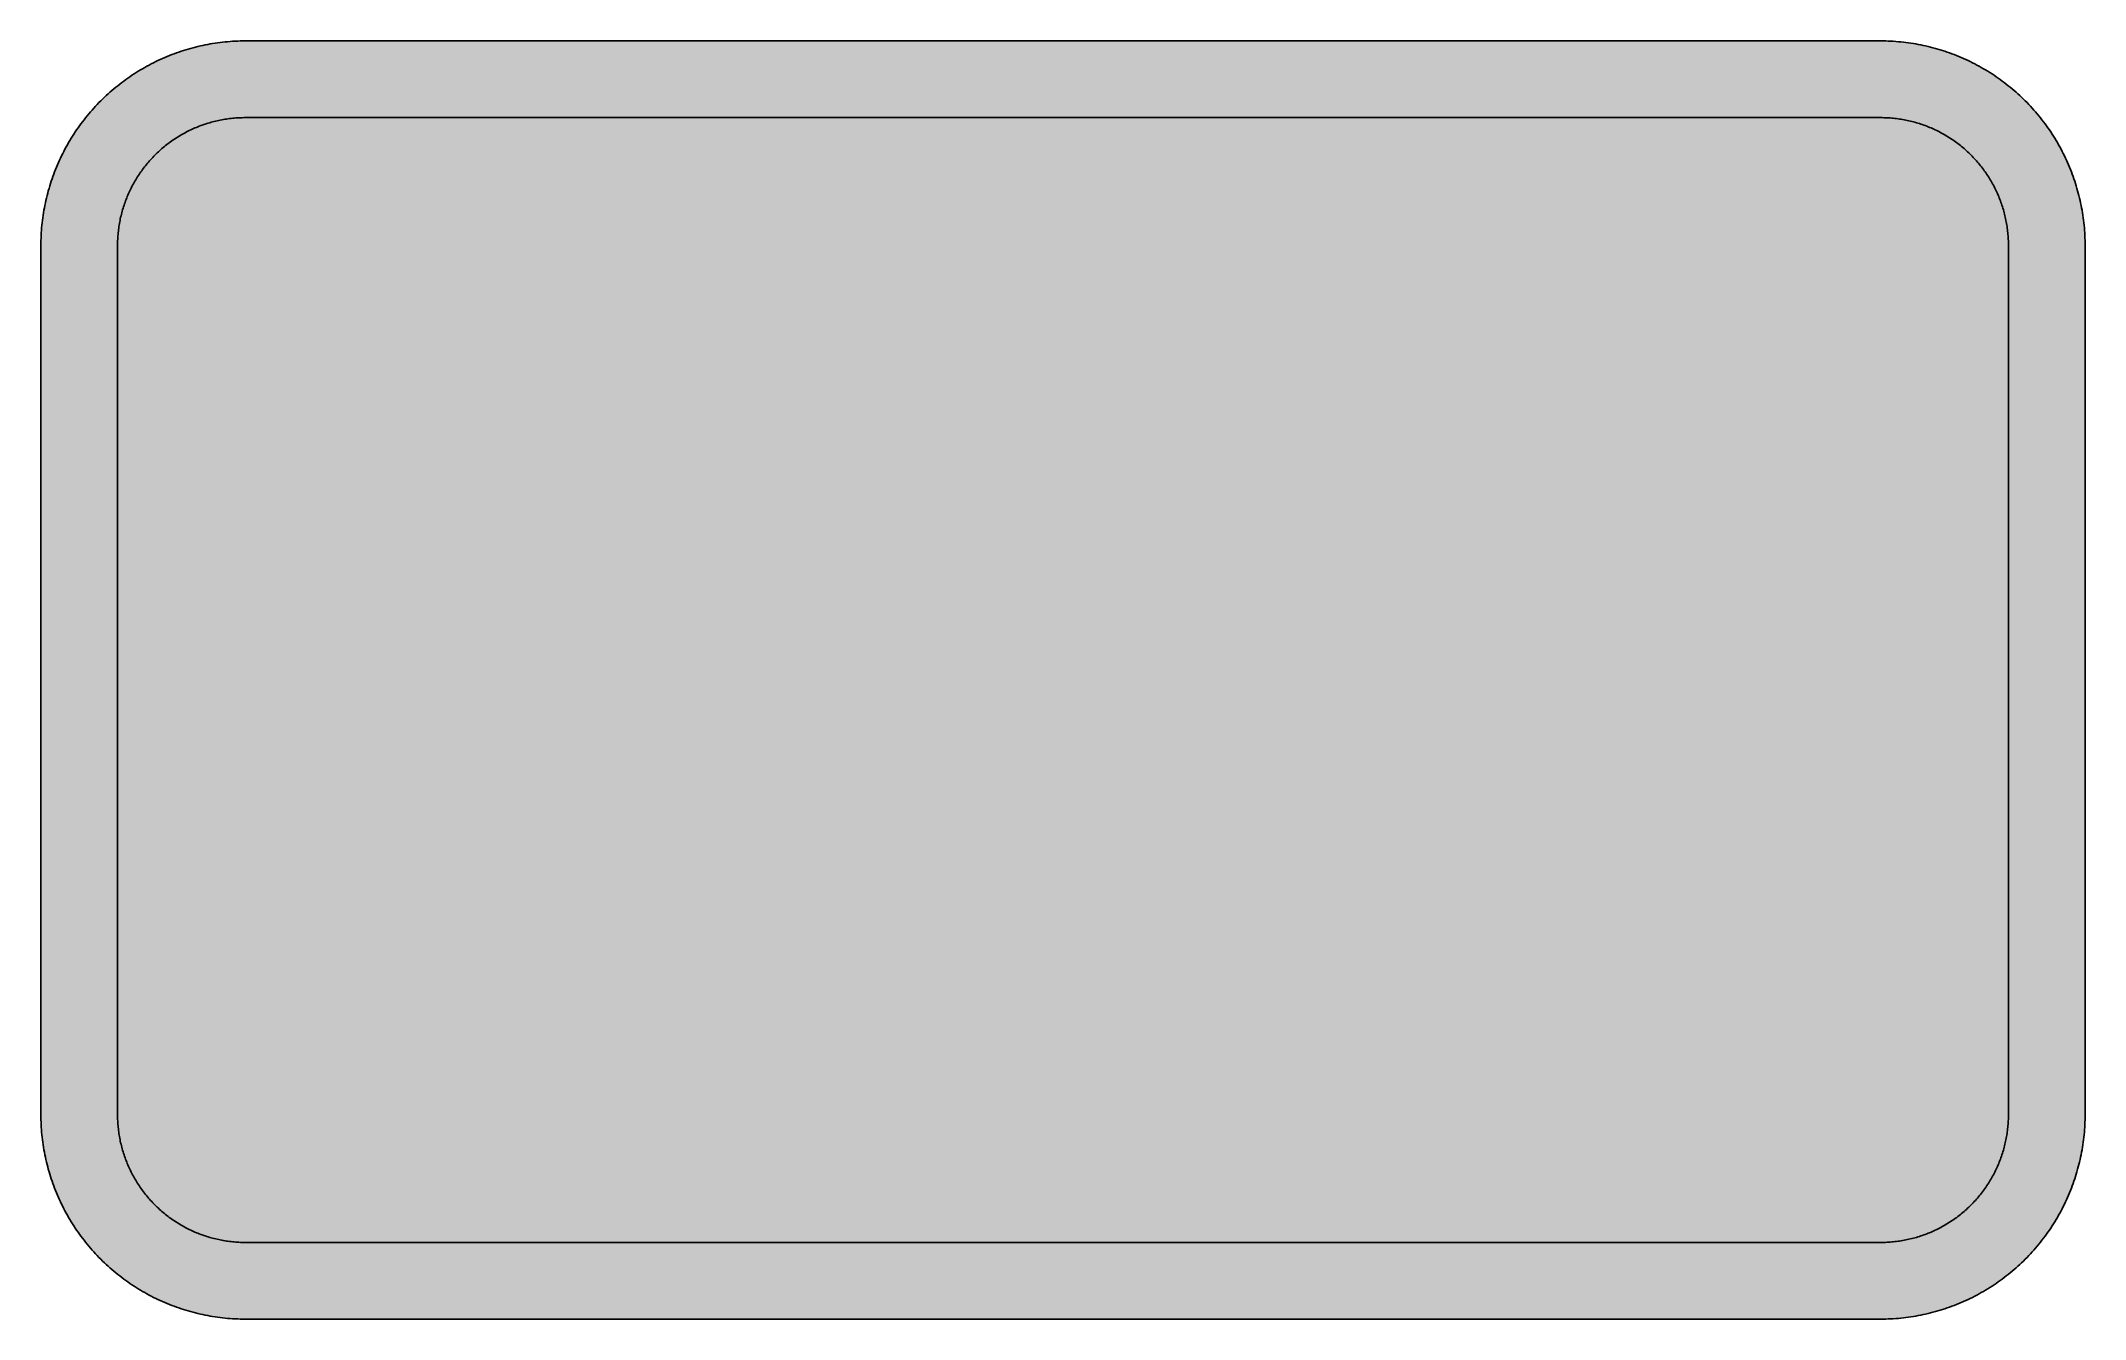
# Model space of a CAD drawing. Header units: millimetres. Extents: x 0 to 141, y 0 to 88.
import ezdxf

# ---------------------------------------------------------------- set-up
doc = ezdxf.new("R2010")
doc.units = ezdxf.units.MM

msp = doc.modelspace()

# ---------------------------------------------------------------- hatches: boundary and pattern name
for color, points in [(254, [(14.1633, 0.0536), (13.9878, 0.0533), (13.8125, 0.0559), (13.6373, 0.061), (13.462, 0.0686), (13.2893, 0.0787), (13.114, 0.0914), (12.9413, 0.1041), (12.7686, 0.1219), (12.5959, 0.1397), (12.4231, 0.16), (12.2504, 0.1829), (12.0777, 0.2057), (11.9075, 0.2337), (11.7373, 0.2616), (11.5672, 0.2921), (11.397, 0.3251), (11.2268, 0.3607), (11.0592, 0.3988), (10.8915, 0.4369), (10.7239, 0.4775), (10.5562, 0.5207), (10.3886, 0.5664), (10.2235, 0.6121), (10.0584, 0.6629), (9.8933, 0.7137), (9.7307, 0.7671), (9.5682, 0.8204), (9.4056, 0.8788), (9.2431, 0.9373), (9.083, 0.9982), (8.923, 1.0617), (8.763, 1.1252), (8.6055, 1.1938), (8.4455, 1.2624), (8.2906, 1.331), (8.1331, 1.4046), (7.9781, 1.4783), (7.8232, 1.5545), (7.6708, 1.6332), (7.5184, 1.7145), (7.366, 1.7958), (7.2161, 1.8796), (7.0663, 1.966), (6.919, 2.0523), (6.7716, 2.1438), (6.6243, 2.2352), (6.4795, 2.3266), (6.3348, 2.4232), (6.19, 2.5197), (6.0477, 2.6187), (5.908, 2.7178), (5.7683, 2.8194), (5.6286, 2.9235), (5.4915, 3.0302), (5.3543, 3.1369), (5.2197, 3.2461), (5.0851, 3.3579), (4.953, 3.4722), (4.8209, 3.5865), (4.6914, 3.7033), (4.5644, 3.8202), (4.4348, 3.9395), (4.3104, 4.0615), (4.1859, 4.1859), (4.0615, 4.3104), (3.9395, 4.4348), (3.8202, 4.5618), (3.7033, 4.6914), (3.5865, 4.8209), (3.4722, 4.953), (3.3579, 5.0851), (3.2487, 5.2197), (3.1369, 5.3543), (3.0302, 5.4915), (2.9235, 5.6286), (2.8194, 5.7683), (2.7178, 5.908), (2.6187, 6.0477), (2.5197, 6.19), (2.4232, 6.3348), (2.3266, 6.477), (2.2352, 6.6243), (2.1438, 6.7691), (2.0523, 6.919), (1.966, 7.0663), (1.8796, 7.2161), (1.7958, 7.366), (1.7145, 7.5184), (1.6332, 7.6708), (1.5545, 7.8232), (1.4783, 7.9781), (1.4046, 8.1331), (1.331, 8.2906), (1.2598, 8.4455), (1.1913, 8.603), (1.1252, 8.763), (1.0592, 8.923), (0.9982, 9.083), (0.9373, 9.2431), (0.8763, 9.4056), (0.8204, 9.5682), (0.7645, 9.7307), (0.7112, 9.8933), (0.6604, 10.0584), (0.6121, 10.2235), (0.5639, 10.3911), (0.5207, 10.5562), (0.4775, 10.7239), (0.4343, 10.8915), (0.3962, 11.0592), (0.3607, 11.2268), (0.3251, 11.397), (0.2921, 11.5672), (0.2616, 11.7373), (0.2311, 11.9075), (0.2057, 12.0802), (0.1803, 12.2504), (0.1575, 12.4231), (0.1372, 12.5959), (0.1194, 12.7686), (0.1041, 12.9413), (0.0889, 13.1166), (0.0787, 13.2893), (0.0686, 13.4645), (0.061, 13.6373), (0.0559, 13.8125), (0.0508, 13.9878), (0.0508, 14.163), (0.0522, 74.137), (0.0508, 74.3102), (0.0559, 74.4855), (0.061, 74.6608), (0.0686, 74.836), (0.0787, 75.0087), (0.0889, 75.184), (0.1041, 75.3567), (0.1194, 75.5294), (0.1372, 75.7022), (0.1575, 75.8749), (0.1803, 76.0476), (0.2057, 76.2178), (0.2311, 76.3905), (0.2616, 76.5607), (0.2921, 76.7309), (0.3251, 76.901), (0.3607, 77.0712), (0.3962, 77.2389), (0.4343, 77.4065), (0.4775, 77.5741), (0.5207, 77.7418), (0.5639, 77.9069), (0.6121, 78.0745), (0.6604, 78.2396), (0.7112, 78.4022), (0.7645, 78.5673), (0.8204, 78.7298), (0.8763, 78.8924), (0.9373, 79.055), (0.9982, 79.215), (1.0592, 79.375), (1.1252, 79.535), (1.1913, 79.6925), (1.2598, 79.85), (1.331, 80.0075), (1.4046, 80.1649), (1.4783, 80.3199), (1.5545, 80.4748), (1.6332, 80.6272), (1.7145, 80.7796), (1.7958, 80.932), (1.8796, 81.0819), (1.966, 81.2317), (2.0523, 81.3791), (2.1438, 81.5264), (2.2352, 81.6737), (2.3266, 81.8185), (2.4232, 81.9633), (2.5197, 82.108), (2.6187, 82.2503), (2.7178, 82.39), (2.8194, 82.5297), (2.9235, 82.6694), (3.0302, 82.8065), (3.1369, 82.9437), (3.2487, 83.0783), (3.3579, 83.2104), (3.4722, 83.345), (3.5865, 83.4746), (3.7033, 83.6066), (3.8202, 83.7336), (3.9395, 83.8606), (4.0615, 83.9876), (4.1859, 84.1121), (4.3104, 84.2366), (4.4348, 84.3585), (4.5644, 84.4779), (4.6914, 84.5947), (4.8209, 84.7115), (4.953, 84.8258), (5.0851, 84.9401), (5.2197, 85.0494), (5.3543, 85.1586), (5.4915, 85.2678), (5.6286, 85.3719), (5.7683, 85.4761), (5.908, 85.5802), (6.0477, 85.6793), (6.19, 85.7783), (6.3348, 85.8749), (6.4795, 85.9714), (6.6243, 86.0628), (6.7716, 86.1543), (6.919, 86.2457), (7.0663, 86.3321), (7.2161, 86.4184), (7.366, 86.5022), (7.5184, 86.5835), (7.6708, 86.6648), (7.8232, 86.7435), (7.9781, 86.8197), (8.1331, 86.8934), (8.2906, 86.9671), (8.4455, 87.0356), (8.6055, 87.1068), (8.763, 87.1728), (8.923, 87.2363), (9.083, 87.2998), (9.2431, 87.3608), (9.4056, 87.4192), (9.5682, 87.4776), (9.7307, 87.5335), (9.8933, 87.5868), (10.0584, 87.6376), (10.2235, 87.6859), (10.3886, 87.7341), (10.5562, 87.7773), (10.7239, 87.8205), (10.8915, 87.8611), (11.0592, 87.9018), (11.2268, 87.9373), (11.397, 87.9729), (11.5672, 88.0059), (11.7373, 88.0364), (11.9075, 88.0643), (12.0777, 88.0923), (12.2504, 88.1177), (12.4231, 88.138), (12.5959, 88.1583), (12.7686, 88.1786), (12.9413, 88.1939), (13.114, 88.2091), (13.2893, 88.2193), (13.462, 88.2294), (13.6373, 88.2371), (13.8125, 88.2421), (13.9878, 88.2447), (14.163, 88.2472), (127.0522, 88.2481), (127.2261, 88.2447), (127.4013, 88.2421), (127.5766, 88.2371), (127.7518, 88.2294), (127.9246, 88.2193), (128.0998, 88.2091), (128.2725, 88.1939), (128.4453, 88.1786), (128.618, 88.1583), (128.7907, 88.138), (128.9634, 88.1177), (129.1361, 88.0923), (129.3063, 88.0643), (129.4765, 88.0364), (129.6467, 88.0059), (129.8169, 87.9729), (129.987, 87.9373), (130.1547, 87.9018), (130.3223, 87.8611), (130.49, 87.8205), (130.6576, 87.7773), (130.8252, 87.7341), (130.9903, 87.6859), (131.1554, 87.6376), (131.3205, 87.5868), (131.4831, 87.5335), (131.6482, 87.4776), (131.8082, 87.4192), (131.9708, 87.3608), (132.1333, 87.2998), (132.2934, 87.2363), (132.4508, 87.1728), (132.6109, 87.1068), (132.7683, 87.0356), (132.9258, 86.9671), (133.0808, 86.8934), (133.2357, 86.8197), (133.3906, 86.7435), (133.543, 86.6648), (133.6954, 86.5835), (133.8478, 86.5022), (133.9977, 86.4184), (134.1476, 86.3321), (134.2974, 86.2457), (134.4447, 86.1543), (134.5895, 86.0628), (134.7368, 85.9714), (134.8816, 85.8749), (135.0239, 85.7783), (135.1661, 85.6793), (135.3083, 85.5802), (135.448, 85.4761), (135.5852, 85.3719), (135.7224, 85.2678), (135.8595, 85.1586), (135.9941, 85.0494), (136.1288, 84.9401), (136.2608, 84.8258), (136.3929, 84.7115), (136.5225, 84.5947), (136.652, 84.4779), (136.779, 84.3585), (136.906, 84.2366), (137.0305, 84.1121), (137.1524, 83.9876), (137.2743, 83.8606), (137.3937, 83.7336), (137.5131, 83.6066), (137.6274, 83.4746), (137.7442, 83.345), (137.856, 83.2104), (137.9677, 83.0783), (138.0769, 82.9437), (138.1836, 82.8065), (138.2903, 82.6694), (138.3944, 82.5297), (138.496, 82.39), (138.5976, 82.2503), (138.6942, 82.108), (138.7932, 81.9633), (138.8872, 81.8185), (138.9812, 81.6737), (139.0726, 81.5264), (139.1615, 81.3791), (139.2479, 81.2317), (139.3342, 81.0819), (139.4181, 80.932), (139.4993, 80.7796), (139.5806, 80.6272), (139.6594, 80.4748), (139.7356, 80.3199), (139.8092, 80.1649), (139.8829, 80.0075), (139.954, 79.85), (140.0226, 79.6925), (140.0886, 79.535), (140.1547, 79.375), (140.2156, 79.215), (140.2766, 79.055), (140.3375, 78.8924), (140.3934, 78.7298), (140.4493, 78.5673), (140.5026, 78.4022), (140.5534, 78.2396), (140.6017, 78.0745), (140.6474, 77.9069), (140.6931, 77.7418), (140.7363, 77.5741), (140.777, 77.4065), (140.8176, 77.2389), (140.8532, 77.0712), (140.8887, 76.901), (140.9217, 76.7309), (140.9522, 76.5607), (140.9802, 76.3905), (141.0081, 76.2178), (141.031, 76.0476), (141.0538, 75.8749), (141.0741, 75.7022), (141.0919, 75.5294), (141.1097, 75.3567), (141.1224, 75.184), (141.1351, 75.0087), (141.1453, 74.836), (141.1529, 74.6608), (141.158, 74.4855), (141.1605, 74.3102), (141.163, 74.135), (141.1633, 14.1647), (141.1605, 13.9878), (141.158, 13.8125), (141.1529, 13.6373), (141.1453, 13.4645), (141.1351, 13.2893), (141.1224, 13.1166), (141.1097, 12.9413), (141.0919, 12.7686), (141.0741, 12.5959), (141.0538, 12.4231), (141.031, 12.2504), (141.0081, 12.0802), (140.9802, 11.9075), (140.9522, 11.7373), (140.9217, 11.5672), (140.8887, 11.397), (140.8532, 11.2268), (140.8176, 11.0592), (140.777, 10.8915), (140.7363, 10.7239), (140.6931, 10.5562), (140.6474, 10.3911), (140.6017, 10.2235), (140.5534, 10.0584), (140.5026, 9.8933), (140.4493, 9.7307), (140.3934, 9.5682), (140.3375, 9.4056), (140.2766, 9.2431), (140.2156, 9.083), (140.1547, 8.923), (140.0886, 8.763), (140.0226, 8.603), (139.954, 8.4455), (139.8829, 8.2906), (139.8092, 8.1331), (139.7356, 7.9781), (139.6594, 7.8232), (139.5806, 7.6708), (139.4993, 7.5184), (139.4181, 7.366), (139.3342, 7.2161), (139.2479, 7.0663), (139.1615, 6.919), (139.0726, 6.7691), (138.9812, 6.6243), (138.8872, 6.477), (138.7932, 6.3348), (138.6942, 6.19), (138.5976, 6.0477), (138.496, 5.908), (138.3944, 5.7683), (138.2903, 5.6286), (138.1836, 5.4915), (138.0769, 5.3543), (137.9677, 5.2197), (137.856, 5.0851), (137.7442, 4.953), (137.6274, 4.8209), (137.5131, 4.6914), (137.3937, 4.5618), (137.2743, 4.4348), (137.1524, 4.3104), (137.0305, 4.1859), (136.906, 4.0615), (136.779, 3.9395), (136.652, 3.8202), (136.5225, 3.7033), (136.3929, 3.5865), (136.2608, 3.4722), (136.1288, 3.3579), (135.9941, 3.2461), (135.8595, 3.1369), (135.7224, 3.0302), (135.5852, 2.9235), (135.448, 2.8194), (135.3083, 2.7178), (135.1661, 2.6187), (135.0239, 2.5197), (134.8816, 2.4232), (134.7368, 2.3266), (134.5895, 2.2352), (134.4447, 2.1438), (134.2974, 2.0523), (134.1476, 1.966), (133.9977, 1.8796), (133.8478, 1.7958), (133.6954, 1.7145), (133.543, 1.6332), (133.3906, 1.5545), (133.2357, 1.4783), (133.0808, 1.4046), (132.9258, 1.331), (132.7683, 1.2624), (132.6109, 1.1938), (132.4508, 1.1252), (132.2934, 1.0617), (132.1333, 0.9982), (131.9708, 0.9373), (131.8082, 0.8788), (131.6482, 0.8204), (131.4831, 0.7671), (131.3205, 0.7137), (131.1554, 0.6629), (130.9903, 0.6121), (130.8252, 0.5664), (130.6576, 0.5207), (130.49, 0.4775), (130.3223, 0.4369), (130.1547, 0.3988), (129.987, 0.3607), (129.8169, 0.3251), (129.6467, 0.2921), (129.4765, 0.2616), (129.3063, 0.2337), (129.1361, 0.2057), (128.9634, 0.1829), (128.7907, 0.16), (128.618, 0.1397), (128.4453, 0.1219), (128.2725, 0.1041), (128.0998, 0.0914), (127.9246, 0.0787), (127.7518, 0.0686), (127.5766, 0.061), (127.4013, 0.0559), (127.2261, 0.0533), (127.0508, 0.0533)]), (22, [(14.1633, 5.3453), (14.0513, 5.3442), (13.9421, 5.3467), (13.8328, 5.3492), (13.7236, 5.3543), (13.6169, 5.3619), (13.5077, 5.3696), (13.3985, 5.3772), (13.2918, 5.3873), (13.1826, 5.3975), (13.0759, 5.4102), (12.9667, 5.4254), (12.86, 5.4407), (12.7533, 5.4585), (12.6467, 5.4762), (12.54, 5.494), (12.4333, 5.5143), (12.3292, 5.5372), (12.2225, 5.5601), (12.1183, 5.5855), (12.0117, 5.6109), (11.9075, 5.6363), (11.8034, 5.6642), (11.7018, 5.6947), (11.5976, 5.7252), (11.496, 5.7582), (11.3919, 5.7912), (11.2903, 5.8242), (11.1887, 5.8598), (11.0871, 5.8979), (10.988, 5.936), (10.8864, 5.9741), (10.7874, 6.0147), (10.6883, 6.0579), (10.5893, 6.0985), (10.4927, 6.1443), (10.3937, 6.19), (10.2972, 6.2357), (10.2006, 6.284), (10.1041, 6.3322), (10.0101, 6.383), (9.9162, 6.4338), (9.8222, 6.4872), (9.7282, 6.5405), (9.6342, 6.5938), (9.5428, 6.6497), (9.4513, 6.7081), (9.3599, 6.7666), (9.2685, 6.825), (9.1796, 6.8859), (9.0907, 6.9469), (9.0043, 7.0104), (8.9154, 7.0739), (8.829, 7.1399), (8.7427, 7.206), (8.6589, 7.272), (8.5725, 7.3406), (8.4887, 7.4092), (8.4074, 7.4803), (8.3236, 7.5514), (8.2423, 7.6251), (8.1636, 7.6987), (8.0823, 7.7724), (8.0035, 7.8486), (7.9273, 7.9273), (7.8486, 8.0035), (7.7749, 8.0823), (7.6987, 8.1636), (7.6251, 8.2423), (7.5514, 8.3236), (7.4803, 8.4074), (7.4092, 8.4887), (7.3406, 8.5725), (7.272, 8.6563), (7.206, 8.7427), (7.1399, 8.829), (7.0739, 8.9154), (7.0104, 9.0018), (6.9469, 9.0907), (6.8859, 9.1796), (6.825, 9.2685), (6.7666, 9.3599), (6.7081, 9.4513), (6.6497, 9.5428), (6.5938, 9.6342), (6.5405, 9.7282), (6.4872, 9.8196), (6.4338, 9.9136), (6.383, 10.0101), (6.3322, 10.1041), (6.284, 10.2006), (6.2357, 10.2972), (6.19, 10.3937), (6.1443, 10.4927), (6.0985, 10.5893), (6.0554, 10.6883), (6.0147, 10.7874), (5.9741, 10.8864), (5.9334, 10.988), (5.8953, 11.0871), (5.8598, 11.1887), (5.8242, 11.2903), (5.7887, 11.3919), (5.7556, 11.496), (5.7252, 11.5976), (5.6947, 11.7018), (5.6642, 11.8034), (5.6363, 11.9075), (5.6083, 12.0142), (5.5829, 12.1183), (5.5575, 12.2225), (5.5347, 12.3292), (5.5143, 12.4333), (5.494, 12.54), (5.4737, 12.6467), (5.4559, 12.7533), (5.4381, 12.86), (5.4229, 12.9667), (5.4102, 13.0759), (5.3975, 13.1826), (5.3848, 13.2918), (5.3746, 13.3985), (5.367, 13.5077), (5.3594, 13.6169), (5.3543, 13.7262), (5.3492, 13.8354), (5.3442, 13.9446), (5.3442, 14.0538), (5.3416, 14.163), (5.3439, 74.137), (5.3442, 74.2442), (5.3442, 74.3534), (5.3492, 74.4626), (5.3543, 74.5719), (5.3594, 74.6811), (5.367, 74.7903), (5.3746, 74.8995), (5.3848, 75.0062), (5.3975, 75.1154), (5.4102, 75.2221), (5.4229, 75.3313), (5.4381, 75.438), (5.4559, 75.5447), (5.4737, 75.6514), (5.494, 75.758), (5.5143, 75.8647), (5.5347, 75.9689), (5.5575, 76.0755), (5.5829, 76.1797), (5.6083, 76.2838), (5.6363, 76.3905), (5.6642, 76.4921), (5.6947, 76.5962), (5.7252, 76.7004), (5.7556, 76.802), (5.7887, 76.9061), (5.8242, 77.0077), (5.8598, 77.1093), (5.8953, 77.2109), (5.9334, 77.31), (5.9741, 77.4116), (6.0147, 77.5106), (6.0554, 77.6097), (6.0985, 77.7088), (6.1443, 77.8053), (6.19, 77.9043), (6.2357, 78.0009), (6.284, 78.0974), (6.3322, 78.1939), (6.383, 78.2879), (6.4338, 78.3819), (6.4872, 78.4758), (6.5405, 78.5698), (6.5938, 78.6638), (6.6497, 78.7552), (6.7081, 78.8467), (6.7666, 78.9381), (6.825, 79.027), (6.8859, 79.1185), (6.9469, 79.2074), (7.0104, 79.2937), (7.0739, 79.3826), (7.1399, 79.469), (7.206, 79.5553), (7.272, 79.6392), (7.3406, 79.7255), (7.4092, 79.8068), (7.4803, 79.8906), (7.5514, 79.9719), (7.6251, 80.0532), (7.6987, 80.1345), (7.7749, 80.2132), (7.8486, 80.2919), (7.9273, 80.3707), (8.0035, 80.4469), (8.0823, 80.5231), (8.1636, 80.5993), (8.2423, 80.6729), (8.3236, 80.7441), (8.4074, 80.8177), (8.4887, 80.8863), (8.5725, 80.9574), (8.6589, 81.026), (8.7427, 81.092), (8.829, 81.1581), (8.9154, 81.2241), (9.0043, 81.2876), (9.0907, 81.3511), (9.1796, 81.4121), (9.2685, 81.473), (9.3599, 81.5315), (9.4513, 81.5899), (9.5428, 81.6483), (9.6342, 81.7042), (9.7282, 81.7575), (9.8222, 81.8109), (9.9162, 81.8642), (10.0101, 81.915), (10.1041, 81.9658), (10.2006, 82.0141), (10.2972, 82.0623), (10.3937, 82.108), (10.4927, 82.1538), (10.5893, 82.1995), (10.6883, 82.2427), (10.7874, 82.2833), (10.8864, 82.3239), (10.988, 82.362), (11.0871, 82.4001), (11.1887, 82.4382), (11.2903, 82.4738), (11.3919, 82.5094), (11.496, 82.5424), (11.5976, 82.5729), (11.7018, 82.6033), (11.8034, 82.6338), (11.9075, 82.6618), (12.0117, 82.6897), (12.1183, 82.7151), (12.2225, 82.738), (12.3292, 82.7634), (12.4333, 82.7837), (12.54, 82.804), (12.6467, 82.8243), (12.7533, 82.8421), (12.86, 82.8573), (12.9667, 82.8726), (13.0759, 82.8878), (13.1826, 82.9005), (13.2918, 82.9107), (13.3985, 82.9208), (13.5077, 82.931), (13.6169, 82.9386), (13.7236, 82.9437), (13.8328, 82.9488), (13.9421, 82.9513), (14.0513, 82.9539), (14.163, 82.9564), (127.0522, 82.9564), (127.16, 82.9539), (127.2692, 82.9513), (127.3785, 82.9488), (127.4877, 82.9437), (127.5969, 82.9386), (127.7061, 82.931), (127.8153, 82.9208), (127.922, 82.9107), (128.0312, 82.9005), (128.1379, 82.8878), (128.2471, 82.8726), (128.3538, 82.8573), (128.4605, 82.8421), (128.5672, 82.8243), (128.6739, 82.804), (128.7805, 82.7837), (128.8872, 82.7634), (128.9914, 82.738), (129.0955, 82.7151), (129.2022, 82.6897), (129.3063, 82.6618), (129.4105, 82.6338), (129.5146, 82.6033), (129.6162, 82.5729), (129.7203, 82.5424), (129.8219, 82.5094), (129.9235, 82.4738), (130.0251, 82.4382), (130.1267, 82.4001), (130.2283, 82.362), (130.3274, 82.3239), (130.4265, 82.2833), (130.5255, 82.2427), (130.6246, 82.1995), (130.7236, 82.1538), (130.8202, 82.108), (130.9167, 82.0623), (131.0132, 82.0141), (131.1097, 81.9658), (131.2037, 81.915), (131.3002, 81.8642), (131.3942, 81.8109), (131.4882, 81.7575), (131.5796, 81.7042), (131.6711, 81.6483), (131.765, 81.5899), (131.8539, 81.5315), (131.9454, 81.473), (132.0343, 81.4121), (132.1232, 81.3511), (132.2121, 81.2876), (132.2984, 81.2241), (132.3848, 81.1581), (132.4712, 81.092), (132.5575, 81.026), (132.6413, 80.9574), (132.7252, 80.8863), (132.809, 80.8177), (132.8903, 80.7441), (132.9715, 80.6729), (133.0528, 80.5993), (133.1316, 80.5231), (133.2103, 80.4469), (133.289, 80.3707), (133.3652, 80.2919), (133.4414, 80.2132), (133.5151, 80.1345), (133.5888, 80.0532), (133.6624, 79.9719), (133.7335, 79.8906), (133.8047, 79.8068), (133.8732, 79.7255), (133.9418, 79.6392), (134.0104, 79.5553), (134.0764, 79.469), (134.1399, 79.3826), (134.2034, 79.2937), (134.2669, 79.2074), (134.3279, 79.1185), (134.3889, 79.027), (134.4498, 78.9381), (134.5057, 78.8467), (134.5641, 78.7552), (134.62, 78.6638), (134.6733, 78.5698), (134.7292, 78.4758), (134.78, 78.3819), (134.8308, 78.2879), (134.8816, 78.1939), (134.9299, 78.0974), (134.9781, 78.0009), (135.0264, 77.9043), (135.0696, 77.8053), (135.1153, 77.7088), (135.1585, 77.6097), (135.1991, 77.5106), (135.2398, 77.4116), (135.2804, 77.31), (135.3185, 77.2109), (135.3541, 77.1093), (135.3896, 77.0077), (135.4252, 76.9061), (135.4582, 76.802), (135.4887, 76.7004), (135.5192, 76.5962), (135.5496, 76.4921), (135.5776, 76.3905), (135.6055, 76.2838), (135.6309, 76.1797), (135.6538, 76.0755), (135.6766, 75.9689), (135.6995, 75.8647), (135.7198, 75.758), (135.7401, 75.6514), (135.7579, 75.5447), (135.7732, 75.438), (135.7884, 75.3313), (135.8036, 75.2221), (135.8163, 75.1154), (135.8265, 75.0062), (135.8367, 74.8995), (135.8468, 74.7903), (135.8544, 74.6811), (135.8595, 74.5719), (135.8646, 74.4626), (135.8671, 74.3534), (135.8697, 74.2442), (135.8697, 74.135), (135.8717, 14.1647), (135.8697, 14.0538), (135.8671, 13.9446), (135.8646, 13.8354), (135.8595, 13.7262), (135.8544, 13.6169), (135.8468, 13.5077), (135.8367, 13.3985), (135.8265, 13.2918), (135.8163, 13.1826), (135.8036, 13.0759), (135.7884, 12.9667), (135.7732, 12.86), (135.7579, 12.7533), (135.7401, 12.6467), (135.7198, 12.54), (135.6995, 12.4333), (135.6766, 12.3292), (135.6538, 12.2225), (135.6309, 12.1183), (135.6055, 12.0142), (135.5776, 11.9075), (135.5496, 11.8034), (135.5192, 11.7018), (135.4887, 11.5976), (135.4582, 11.496), (135.4252, 11.3919), (135.3896, 11.2903), (135.3541, 11.1887), (135.3185, 11.0871), (135.2804, 10.988), (135.2398, 10.8864), (135.1991, 10.7874), (135.1585, 10.6883), (135.1153, 10.5893), (135.0696, 10.4927), (135.0264, 10.3937), (134.9781, 10.2972), (134.9299, 10.2006), (134.8816, 10.1041), (134.8308, 10.0101), (134.78, 9.9136), (134.7292, 9.8196), (134.6733, 9.7282), (134.62, 9.6342), (134.5641, 9.5428), (134.5057, 9.4513), (134.4498, 9.3599), (134.3889, 9.2685), (134.3279, 9.1796), (134.2669, 9.0907), (134.2034, 9.0018), (134.1399, 8.9154), (134.0764, 8.829), (134.0104, 8.7427), (133.9418, 8.6563), (133.8732, 8.5725), (133.8047, 8.4887), (133.7335, 8.4074), (133.6624, 8.3236), (133.5888, 8.2423), (133.5151, 8.1636), (133.4414, 8.0823), (133.3652, 8.0035), (133.289, 7.9273), (133.2103, 7.8486), (133.1316, 7.7724), (133.0528, 7.6987), (132.9715, 7.6251), (132.8903, 7.5514), (132.809, 7.4803), (132.7252, 7.4092), (132.6413, 7.3406), (132.5575, 7.272), (132.4712, 7.206), (132.3848, 7.1399), (132.2984, 7.0739), (132.2121, 7.0104), (132.1232, 6.9469), (132.0343, 6.8859), (131.9454, 6.825), (131.8539, 6.7666), (131.765, 6.7081), (131.6711, 6.6497), (131.5796, 6.5938), (131.4882, 6.5405), (131.3942, 6.4872), (131.3002, 6.4338), (131.2037, 6.383), (131.1097, 6.3322), (131.0132, 6.284), (130.9167, 6.2357), (130.8202, 6.19), (130.7236, 6.1443), (130.6246, 6.0985), (130.5255, 6.0579), (130.4265, 6.0147), (130.3274, 5.9741), (130.2283, 5.936), (130.1267, 5.8979), (130.0251, 5.8598), (129.9235, 5.8242), (129.8219, 5.7912), (129.7203, 5.7582), (129.6162, 5.7252), (129.5146, 5.6947), (129.4105, 5.6642), (129.3063, 5.6363), (129.2022, 5.6109), (129.0955, 5.5855), (128.9914, 5.5601), (128.8872, 5.5372), (128.7805, 5.5143), (128.6739, 5.494), (128.5672, 5.4762), (128.4605, 5.4585), (128.3538, 5.4407), (128.2471, 5.4254), (128.1379, 5.4102), (128.0312, 5.3975), (127.922, 5.3873), (127.8153, 5.3772), (127.7061, 5.3696), (127.5969, 5.3619), (127.4877, 5.3543), (127.3785, 5.3492), (127.2692, 5.3467), (127.16, 5.3442), (127.0508, 5.3442)])]:
    msp.add_hatch(color=color).paths.add_polyline_path(points)
h = msp.add_hatch(color=254)
edge = h.paths.add_edge_path()
edge.add_line((48.489, 54.5218), (48.4835, 54.9986))
edge.add_line((48.4835, 54.9986), (48.4708, 55.4685))
edge.add_line((48.4708, 55.4685), (48.453, 55.9283))
edge.add_line((48.453, 55.9283), (48.4251, 56.3778))
edge.add_line((48.4251, 56.3778), (48.387, 56.8198))
edge.add_line((48.387, 56.8198), (48.3438, 57.2541))
edge.add_line((48.3438, 57.2541), (48.293, 57.6783))
edge.add_line((48.293, 57.6783), (48.2321, 58.0923))
edge.add_line((48.2321, 58.0923), (48.1635, 58.4987))
edge.add_line((48.1635, 58.4987), (48.0873, 58.8975))
edge.add_line((48.0873, 58.8975), (48.0035, 59.2861))
edge.add_line((48.0035, 59.2861), (47.9095, 59.6671))
edge.add_line((47.9095, 59.6671), (47.8104, 60.0405))
edge.add_line((47.8104, 60.0405), (47.7012, 60.4037))
edge.add_line((47.7012, 60.4037), (47.5844, 60.7568))
edge.add_line((47.5844, 60.7568), (47.4574, 61.1048))
edge.add_line((47.4574, 61.1048), (47.3253, 61.4426))
edge.add_line((47.3253, 61.4426), (47.183, 61.7728))
edge.add_line((47.183, 61.7728), (47.0332, 62.0928))
edge.add_line((47.0332, 62.0928), (46.8757, 62.4078))
edge.add_line((46.8757, 62.4078), (46.7081, 62.7126))
edge.add_line((46.7081, 62.7126), (46.5328, 63.0098))
edge.add_line((46.5328, 63.0098), (46.3499, 63.2993))
edge.add_line((46.3499, 63.2993), (46.1594, 63.5787))
edge.add_line((46.1594, 63.5787), (45.9588, 63.8531))
edge.add_line((45.9588, 63.8531), (45.7505, 64.1172))
edge.add_line((45.7505, 64.1172), (45.5346, 64.3738))
edge.add_line((45.5346, 64.3738), (45.3085, 64.6252))
edge.add_line((45.3085, 64.6252), (45.0748, 64.8665))
edge.add_line((45.0748, 64.8665), (44.8335, 65.1002))
edge.add_line((44.8335, 65.1002), (44.5846, 65.3263))
edge.add_line((44.5846, 65.3263), (44.3255, 65.5447))
edge.add_line((44.3255, 65.5447), (44.0588, 65.7555))
edge.add_line((44.0588, 65.7555), (43.782, 65.9613))
edge.add_line((43.782, 65.9613), (43.4975, 66.1568))
edge.add_line((43.4975, 66.1568), (43.2054, 66.3448))
edge.add_line((43.2054, 66.3448), (42.9031, 66.5277))
edge.add_line((42.9031, 66.5277), (42.5958, 66.7004))
edge.add_line((42.5958, 66.7004), (42.2758, 66.868))
edge.add_line((42.2758, 66.868), (41.9481, 67.0281))
edge.add_line((41.9481, 67.0281), (41.6128, 67.1805))
edge.add_line((41.6128, 67.1805), (41.2699, 67.3252))
edge.add_line((41.2699, 67.3252), (40.9169, 67.4649))
edge.add_line((40.9169, 67.4649), (40.5562, 67.597))
edge.add_line((40.5562, 67.597), (40.1853, 67.7215))
edge.add_line((40.1853, 67.7215), (39.8069, 67.8383))
edge.add_line((39.8069, 67.8383), (39.4183, 67.9501))
edge.add_line((39.4183, 67.9501), (39.022, 68.0542))
edge.add_line((39.022, 68.0542), (38.6182, 68.1533))
edge.add_line((38.6182, 68.1533), (38.2041, 68.2422))
edge.add_line((38.2041, 68.2422), (37.7825, 68.326))
edge.add_line((37.7825, 68.326), (37.3507, 68.4047))
edge.add_line((37.3507, 68.4047), (36.9113, 68.4759))
edge.add_line((36.9113, 68.4759), (36.4617, 68.5419))
edge.add_line((36.4617, 68.5419), (36.0045, 68.6003))
edge.add_line((36.0045, 68.6003), (35.5371, 68.6511))
edge.add_line((35.5371, 68.6511), (35.0622, 68.6968))
edge.add_line((35.0622, 68.6968), (34.577, 68.7349))
edge.add_line((34.577, 68.7349), (34.0843, 68.7705))
edge.add_line((34.0843, 68.7705), (33.5813, 68.7959))
edge.add_line((33.5813, 68.7959), (33.0708, 68.8162))
edge.add_line((33.0708, 68.8162), (32.5501, 68.8315))
edge.add_line((32.5501, 68.8315), (32.0218, 68.8416))
edge.add_line((32.0218, 68.8416), (31.4833, 68.8442))
edge.add_line((31.4833, 68.8442), (18.7152, 68.8453))
edge.add_line((18.7152, 68.8453), (18.7152, 19.4564))
edge.add_line((18.7152, 19.4564), (26.3342, 19.4564))
edge.add_line((26.3342, 19.4564), (26.3342, 39.4226))
edge.add_line((26.3342, 39.4226), (31.9786, 39.4226))
edge.add_line((31.9786, 39.4226), (42.8445, 19.4564))
edge.add_line((42.8445, 19.4564), (51.3112, 19.4564))
edge.add_line((51.3112, 19.4564), (39.6695, 40.4809))
edge.add_line((39.6695, 40.4809), (39.8958, 40.5663))
edge.add_line((39.8958, 40.5663), (40.1218, 40.6578))
edge.add_line((40.1218, 40.6578), (40.3454, 40.7543))
edge.add_line((40.3454, 40.7543), (40.5689, 40.8534))
edge.add_line((40.5689, 40.8534), (40.7899, 40.955))
edge.add_line((40.7899, 40.955), (41.0108, 41.0616))
edge.add_line((41.0108, 41.0616), (41.2293, 41.1709))
edge.add_line((41.2293, 41.1709), (41.4452, 41.2852))
edge.add_line((41.4452, 41.2852), (41.6585, 41.402))
edge.add_line((41.6585, 41.402), (41.8719, 41.5239))
edge.add_line((41.8719, 41.5239), (42.0827, 41.6509))
edge.add_line((42.0827, 41.6509), (42.291, 41.7805))
edge.add_line((42.291, 41.7805), (42.4967, 41.9125))
edge.add_line((42.4967, 41.9125), (42.6999, 42.0497))
edge.add_line((42.6999, 42.0497), (42.9006, 42.1919))
edge.add_line((42.9006, 42.1919), (43.1013, 42.3367))
edge.add_line((43.1013, 42.3367), (43.2968, 42.4866))
edge.add_line((43.2968, 42.4866), (43.4899, 42.639))
edge.add_line((43.4899, 42.639), (43.6829, 42.7965))
edge.add_line((43.6829, 42.7965), (43.8709, 42.9565))
edge.add_line((43.8709, 42.9565), (44.0563, 43.1241))
edge.add_line((44.0563, 43.1241), (44.2417, 43.2918))
edge.add_line((44.2417, 43.2918), (44.4221, 43.467))
edge.add_line((44.4221, 43.467), (44.5973, 43.6448))
edge.add_line((44.5973, 43.6448), (44.7726, 43.8277))
edge.add_line((44.7726, 43.8277), (44.9453, 44.0131))
edge.add_line((44.9453, 44.0131), (45.1129, 44.2036))
edge.add_line((45.1129, 44.2036), (45.278, 44.3992))
edge.add_line((45.278, 44.3992), (45.4381, 44.5999))
edge.add_line((45.4381, 44.5999), (45.5981, 44.8031))
edge.add_line((45.5981, 44.8031), (45.753, 45.0113))
edge.add_line((45.753, 45.0113), (45.9029, 45.2247))
edge.add_line((45.9029, 45.2247), (46.0527, 45.4431))
edge.add_line((46.0527, 45.4431), (46.195, 45.6641))
edge.add_line((46.195, 45.6641), (46.3372, 45.8902))
edge.add_line((46.3372, 45.8902), (46.4718, 46.1213))
edge.add_line((46.4718, 46.1213), (46.6065, 46.355))
edge.add_line((46.6065, 46.355), (46.736, 46.5963))
edge.add_line((46.736, 46.5963), (46.8605, 46.8401))
edge.add_line((46.8605, 46.8401), (46.9798, 47.0891))
edge.add_line((46.9798, 47.0891), (47.0967, 47.3431))
edge.add_line((47.0967, 47.3431), (47.211, 47.6021))
edge.add_line((47.211, 47.6021), (47.3177, 47.8638))
edge.add_line((47.3177, 47.8638), (47.4218, 48.133))
edge.add_line((47.4218, 48.133), (47.5234, 48.4048))
edge.add_line((47.5234, 48.4048), (47.6174, 48.6816))
edge.add_line((47.6174, 48.6816), (47.7088, 48.9636))
edge.add_line((47.7088, 48.9636), (47.7952, 49.2506))
edge.add_line((47.7952, 49.2506), (47.8765, 49.5427))
edge.add_line((47.8765, 49.5427), (47.9527, 49.8399))
edge.add_line((47.9527, 49.8399), (48.0238, 50.1421))
edge.add_line((48.0238, 50.1421), (48.0898, 50.4469))
edge.add_line((48.0898, 50.4469), (48.1533, 50.7594))
edge.add_line((48.1533, 50.7594), (48.2092, 51.0769))
edge.add_line((48.2092, 51.0769), (48.2625, 51.3969))
edge.add_line((48.2625, 51.3969), (48.3083, 51.7246))
edge.add_line((48.3083, 51.7246), (48.3489, 52.0548))
edge.add_line((48.3489, 52.0548), (48.387, 52.3926))
edge.add_line((48.387, 52.3926), (48.4175, 52.7329))
edge.add_line((48.4175, 52.7329), (48.4429, 53.0809))
edge.add_line((48.4429, 53.0809), (48.4632, 53.434))
edge.add_line((48.4632, 53.434), (48.4759, 53.7896))
edge.add_line((48.4759, 53.7896), (48.4861, 54.1528))
edge.add_line((48.4861, 54.1528), (48.4886, 54.5211))
edge = h.paths.add_edge_path(flags=16)
edge.add_line((40.7278, 54.5218), (40.7238, 54.1782))
edge.add_line((40.7238, 54.1782), (40.7162, 53.8429))
edge.add_line((40.7162, 53.8429), (40.706, 53.5153))
edge.add_line((40.706, 53.5153), (40.6883, 53.1952))
edge.add_line((40.6883, 53.1952), (40.6679, 52.8828))
edge.add_line((40.6679, 52.8828), (40.6425, 52.578))
edge.add_line((40.6425, 52.578), (40.6121, 52.2808))
edge.add_line((40.6121, 52.2808), (40.5765, 51.9913))
edge.add_line((40.5765, 51.9913), (40.5384, 51.7068))
edge.add_line((40.5384, 51.7068), (40.4952, 51.4325))
edge.add_line((40.4952, 51.4325), (40.447, 51.1632))
edge.add_line((40.447, 51.1632), (40.3936, 50.9041))
edge.add_line((40.3936, 50.9041), (40.3352, 50.6501))
edge.add_line((40.3352, 50.6501), (40.2742, 50.4012))
edge.add_line((40.2742, 50.4012), (40.2082, 50.1625))
edge.add_line((40.2082, 50.1625), (40.1396, 49.9288))
edge.add_line((40.1396, 49.9288), (40.066, 49.7027))
edge.add_line((40.066, 49.7027), (39.9872, 49.4817))
edge.add_line((39.9872, 49.4817), (39.9034, 49.2684))
edge.add_line((39.9034, 49.2684), (39.817, 49.0601))
edge.add_line((39.817, 49.0601), (39.7256, 48.8594))
edge.add_line((39.7256, 48.8594), (39.6316, 48.6664))
edge.add_line((39.6316, 48.6664), (39.5326, 48.4784))
edge.add_line((39.5326, 48.4784), (39.4284, 48.2956))
edge.add_line((39.4284, 48.2956), (39.3217, 48.1203))
edge.add_line((39.3217, 48.1203), (39.21, 47.9501))
edge.add_line((39.21, 47.9501), (39.0931, 47.785))
edge.add_line((39.0931, 47.785), (38.9763, 47.6275))
edge.add_line((38.9763, 47.6275), (38.8518, 47.4751))
edge.add_line((38.8518, 47.4751), (38.7248, 47.3278))
edge.add_line((38.7248, 47.3278), (38.5953, 47.1856))
edge.add_line((38.5953, 47.1856), (38.4607, 47.051))
edge.add_line((38.4607, 47.051), (38.321, 46.9189))
edge.add_line((38.321, 46.9189), (38.1787, 46.7944))
edge.add_line((38.1787, 46.7944), (38.034, 46.675))
edge.add_line((38.034, 46.675), (37.8841, 46.5607))
edge.add_line((37.8841, 46.5607), (37.7317, 46.4515))
edge.add_line((37.7317, 46.4515), (37.5742, 46.3474))
edge.add_line((37.5742, 46.3474), (37.4142, 46.2458))
edge.add_line((37.4142, 46.2458), (37.2516, 46.1518))
edge.add_line((37.2516, 46.1518), (37.084, 46.0629))
edge.add_line((37.084, 46.0629), (36.9113, 45.9765))
edge.add_line((36.9113, 45.9765), (36.7386, 45.8953))
edge.add_line((36.7386, 45.8953), (36.5608, 45.8216))
edge.add_line((36.5608, 45.8216), (36.3779, 45.7479))
edge.add_line((36.3779, 45.7479), (36.195, 45.6819))
edge.add_line((36.195, 45.6819), (36.007, 45.6184))
edge.add_line((36.007, 45.6184), (35.814, 45.56))
edge.add_line((35.814, 45.56), (35.621, 45.5066))
edge.add_line((35.621, 45.5066), (35.4228, 45.4558))
edge.add_line((35.4228, 45.4558), (35.2222, 45.4101))
edge.add_line((35.2222, 45.4101), (35.019, 45.3669))
edge.add_line((35.019, 45.3669), (34.8107, 45.3288))
edge.add_line((34.8107, 45.3288), (34.5999, 45.2933))
edge.add_line((34.5999, 45.2933), (34.3865, 45.2628))
edge.add_line((34.3865, 45.2628), (34.1706, 45.2349))
edge.add_line((34.1706, 45.2349), (33.9496, 45.212))
edge.add_line((33.9496, 45.212), (33.7287, 45.1917))
edge.add_line((33.7287, 45.1917), (33.5026, 45.1739))
edge.add_line((33.5026, 45.1739), (33.274, 45.1612))
edge.add_line((33.274, 45.1612), (33.0429, 45.1485))
edge.add_line((33.0429, 45.1485), (32.8066, 45.1409))
edge.add_line((32.8066, 45.1409), (32.5704, 45.1383))
edge.add_line((32.5704, 45.1383), (32.3291, 45.1358))
edge.add_line((32.3291, 45.1358), (26.3342, 45.1372))
edge.add_line((26.3342, 45.1372), (26.3342, 63.271))
edge.add_line((26.3342, 63.271), (32.2612, 63.271))
edge.add_line((32.2612, 63.271), (32.4993, 63.2689))
edge.add_line((32.4993, 63.2689), (32.7381, 63.2638))
edge.add_line((32.7381, 63.2638), (32.9717, 63.2562))
edge.add_line((32.9717, 63.2562), (33.2029, 63.246))
edge.add_line((33.2029, 63.246), (33.434, 63.2333))
edge.add_line((33.434, 63.2333), (33.6601, 63.2155))
edge.add_line((33.6601, 63.2155), (33.8836, 63.1952))
edge.add_line((33.8836, 63.1952), (34.102, 63.1723))
edge.add_line((34.102, 63.1723), (34.3205, 63.1444))
edge.add_line((34.3205, 63.1444), (34.5338, 63.1139))
edge.add_line((34.5338, 63.1139), (34.7447, 63.0809))
edge.add_line((34.7447, 63.0809), (34.9529, 63.0428))
edge.add_line((34.9529, 63.0428), (35.1587, 63.0022))
edge.add_line((35.1587, 63.0022), (35.3619, 62.9564))
edge.add_line((35.3619, 62.9564), (35.56, 62.9082))
edge.add_line((35.56, 62.9082), (35.7556, 62.8548))
edge.add_line((35.7556, 62.8548), (35.9486, 62.799))
edge.add_line((35.9486, 62.799), (36.1366, 62.738))
edge.add_line((36.1366, 62.738), (36.3245, 62.6745))
edge.add_line((36.3245, 62.6745), (36.5074, 62.6059))
edge.add_line((36.5074, 62.6059), (36.6852, 62.5323))
edge.add_line((36.6852, 62.5323), (36.8605, 62.4535))
edge.add_line((36.8605, 62.4535), (37.0332, 62.3722))
edge.add_line((37.0332, 62.3722), (37.2034, 62.2884))
edge.add_line((37.2034, 62.2884), (37.3685, 62.197))
edge.add_line((37.3685, 62.197), (37.531, 62.103))
edge.add_line((37.531, 62.103), (37.6885, 62.0039))
edge.add_line((37.6885, 62.0039), (37.8435, 61.8998))
edge.add_line((37.8435, 61.8998), (37.9933, 61.7906))
edge.add_line((37.9933, 61.7906), (38.1406, 61.6763))
edge.add_line((38.1406, 61.6763), (38.2854, 61.5594))
edge.add_line((38.2854, 61.5594), (38.4251, 61.435))
edge.add_line((38.4251, 61.435), (38.5623, 61.308))
edge.add_line((38.5623, 61.308), (38.6944, 61.1734))
edge.add_line((38.6944, 61.1734), (38.8214, 61.0362))
edge.add_line((38.8214, 61.0362), (38.9458, 60.8914))
edge.add_line((38.9458, 60.8914), (39.0677, 60.7441))
edge.add_line((39.0677, 60.7441), (39.1846, 60.5892))
edge.add_line((39.1846, 60.5892), (39.2963, 60.4291))
edge.add_line((39.2963, 60.4291), (39.4056, 60.264))
edge.add_line((39.4056, 60.264), (39.5097, 60.0939))
edge.add_line((39.5097, 60.0939), (39.6113, 59.9186))
edge.add_line((39.6113, 59.9186), (39.7078, 59.7383))
edge.add_line((39.7078, 59.7383), (39.7993, 59.5503))
edge.add_line((39.7993, 59.5503), (39.8882, 59.3573))
edge.add_line((39.8882, 59.3573), (39.972, 59.1591))
edge.add_line((39.972, 59.1591), (40.0533, 58.9559))
edge.add_line((40.0533, 58.9559), (40.1269, 58.7451))
edge.add_line((40.1269, 58.7451), (40.198, 58.5292))
edge.add_line((40.198, 58.5292), (40.2666, 58.3057))
edge.add_line((40.2666, 58.3057), (40.3276, 58.0771))
edge.add_line((40.3276, 58.0771), (40.386, 57.8434))
edge.add_line((40.386, 57.8434), (40.4393, 57.6021))
edge.add_line((40.4393, 57.6021), (40.4901, 57.3557))
edge.add_line((40.4901, 57.3557), (40.5333, 57.1017))
edge.add_line((40.5333, 57.1017), (40.574, 56.8401))
edge.add_line((40.574, 56.8401), (40.6095, 56.5734))
edge.add_line((40.6095, 56.5734), (40.64, 56.3016))
edge.add_line((40.64, 56.3016), (40.6654, 56.0222))
edge.add_line((40.6654, 56.0222), (40.6883, 55.7352))
edge.add_line((40.6883, 55.7352), (40.706, 55.4406))
edge.add_line((40.706, 55.4406), (40.7162, 55.1409))
edge.add_line((40.7162, 55.1409), (40.7238, 54.8335))
edge.add_line((40.7238, 54.8335), (40.7264, 54.5211))
h.paths.add_polyline_path([(83.1314, 63.0587), (83.1314, 68.8453), (58.7195, 68.8453), (58.7195, 43.9385), (64.1533, 43.9385), (64.2341, 43.9623), (64.3179, 43.9903), (64.3992, 44.0157), (64.4804, 44.0411), (64.5617, 44.0639), (64.643, 44.0893), (64.7243, 44.1122), (64.803, 44.135), (64.8843, 44.1579), (64.963, 44.1808), (65.0418, 44.2036), (65.1231, 44.2239), (65.2018, 44.2468), (65.278, 44.2671), (65.3567, 44.2874), (65.4355, 44.3078), (65.5117, 44.3281), (65.5904, 44.3459), (65.6666, 44.3662), (65.7428, 44.384), (65.819, 44.4017), (65.8952, 44.4195), (65.9714, 44.4373), (66.0476, 44.4525), (66.1213, 44.4703), (66.1975, 44.4856), (66.2711, 44.5008), (66.3448, 44.516), (66.4185, 44.5313), (66.4921, 44.544), (66.5658, 44.5592), (66.6394, 44.5719), (66.7106, 44.5846), (66.7842, 44.5973), (66.8553, 44.61), (66.9265, 44.6227), (66.9976, 44.6329), (67.0687, 44.643), (67.1398, 44.6532), (67.2109, 44.6634), (67.2821, 44.6735), (67.3506, 44.6837), (67.4192, 44.6913), (67.4903, 44.7015), (67.5589, 44.7091), (67.6275, 44.7167), (67.6961, 44.7243), (67.7621, 44.7294), (67.8307, 44.737), (67.8993, 44.7421), (67.9653, 44.7472), (68.0314, 44.7523), (68.0974, 44.7573), (68.1634, 44.7624), (68.2295, 44.7675), (68.2955, 44.77), (68.3616, 44.7726), (68.4251, 44.7751), (68.4911, 44.7777), (68.5546, 44.7802), (68.6181, 44.7802), (68.6816, 44.7827), (68.7451, 44.7827), (68.8086, 44.7827), (69.0651, 44.7802), (69.3191, 44.7751), (69.5681, 44.765), (69.817, 44.7497), (70.0608, 44.7319), (70.3021, 44.7065), (70.5409, 44.6811), (70.7771, 44.6481), (71.0082, 44.6126), (71.2368, 44.5719), (71.4629, 44.5262), (71.6839, 44.4754), (71.9049, 44.4221), (72.1208, 44.3636), (72.3316, 44.3001), (72.5399, 44.2316), (72.7456, 44.1579), (72.9488, 44.0817), (73.1469, 43.9979), (73.34, 43.9115), (73.533, 43.8201), (73.7184, 43.7236), (73.9038, 43.622), (74.0842, 43.5153), (74.2594, 43.4035), (74.4322, 43.2867), (74.6023, 43.1648), (74.7674, 43.0378), (74.9275, 42.9082), (75.0849, 42.7711), (75.2373, 42.6288), (75.3872, 42.4815), (75.532, 42.3291), (75.6742, 42.1716), (75.8088, 42.0091), (75.9435, 41.8414), (76.0705, 41.6662), (76.1949, 41.4884), (76.3168, 41.3029), (76.4311, 41.115), (76.5429, 40.9194), (76.6521, 40.7187), (76.7537, 40.513), (76.8528, 40.2996), (76.9468, 40.0812), (77.0357, 39.8602), (77.122, 39.6316), (77.2008, 39.3954), (77.277, 39.1541), (77.3481, 38.9103), (77.4141, 38.6563), (77.4776, 38.3997), (77.5335, 38.1356), (77.5868, 37.8663), (77.6326, 37.5895), (77.6757, 37.3075), (77.7138, 37.0205), (77.7469, 36.7259), (77.7748, 36.4261), (77.7977, 36.1213), (77.8154, 35.8089), (77.8281, 35.4914), (77.8358, 35.1663), (77.8383, 34.8361), (77.8358, 34.5084), (77.8256, 34.1859), (77.8104, 33.8709), (77.7875, 33.5636), (77.7621, 33.2613), (77.7265, 32.9667), (77.6884, 32.6771), (77.6427, 32.3952), (77.5894, 32.1183), (77.5335, 31.8465), (77.47, 31.5824), (77.4014, 31.3233), (77.3278, 31.0718), (77.249, 30.8229), (77.1627, 30.5841), (77.0738, 30.3479), (76.9772, 30.1193), (76.8756, 29.8958), (76.7715, 29.6799), (76.6597, 29.4665), (76.5429, 29.2608), (76.421, 29.0601), (76.2965, 28.8646), (76.1644, 28.6766), (76.0273, 28.4937), (75.8876, 28.3134), (75.7428, 28.1407), (75.5929, 27.973), (75.438, 27.8105), (75.278, 27.6555), (75.1129, 27.5031), (74.9452, 27.3558), (74.7725, 27.2161), (74.5973, 27.0789), (74.4144, 26.9494), (74.2315, 26.8224), (74.041, 26.7005), (73.848, 26.5862), (73.6498, 26.4744), (73.4492, 26.3677), (73.2434, 26.2661), (73.0352, 26.1696), (72.8243, 26.0782), (72.6059, 25.9893), (72.3875, 25.908), (72.1639, 25.8293), (71.9379, 25.7556), (71.7067, 25.687), (71.4731, 25.6235), (71.2368, 25.5626), (70.9955, 25.5092), (70.7517, 25.4559), (70.5053, 25.4102), (70.2564, 25.367), (70.0049, 25.3289), (69.7484, 25.2959), (69.4919, 25.2654), (69.2302, 25.24), (68.9661, 25.2197), (68.6994, 25.2019), (68.4301, 25.1866), (68.1584, 25.1765), (67.884, 25.1714), (67.6072, 25.1689), (67.4624, 25.1714), (67.3151, 25.1714), (67.1678, 25.1765), (67.0179, 25.1816), (66.868, 25.1866), (66.7182, 25.1943), (66.5658, 25.2044), (66.4134, 25.2146), (66.261, 25.2247), (66.106, 25.2374), (65.9536, 25.2527), (65.7987, 25.2654), (65.6438, 25.2832), (65.4888, 25.3009), (65.3339, 25.3187), (65.1789, 25.3365), (65.024, 25.3568), (64.8691, 25.3797), (64.7116, 25.4025), (64.5566, 25.4254), (64.4017, 25.4483), (64.2468, 25.4737), (64.0918, 25.4991), (63.9369, 25.527), (63.7845, 25.5549), (63.6295, 25.5829), (63.4771, 25.6134), (63.3247, 25.6413), (63.1723, 25.6743), (63.0225, 25.7048), (62.8726, 25.7378), (62.7228, 25.7708), (62.5754, 25.8039), (62.4281, 25.8369), (62.2808, 25.8724), (62.136, 25.9055), (61.9912, 25.941), (61.849, 25.9791), (61.7068, 26.0147), (61.5671, 26.0528), (61.4299, 26.0883), (61.2927, 26.1264), (61.1556, 26.1645), (61.0235, 26.2026), (60.8914, 26.2433), (60.7593, 26.2814), (60.6323, 26.322), (60.5053, 26.3601), (60.3809, 26.4008), (60.2564, 26.4414), (60.137, 26.4795), (60.0177, 26.5201), (59.9008, 26.5608), (59.7891, 26.6014), (59.6773, 26.6421), (59.5681, 26.6827), (59.4614, 26.7233), (59.3573, 26.764), (59.2557, 26.8046), (59.1566, 26.8427), (59.0601, 26.8834), (58.9661, 26.924), (58.8772, 26.9646), (58.7883, 27.0027), (56.4624, 21.5731), (56.5607, 21.524), (56.6649, 21.4782), (56.7741, 21.43), (56.8833, 21.3792), (56.9976, 21.3284), (57.1144, 21.2801), (57.2338, 21.2268), (57.3557, 21.176), (57.4802, 21.1226), (57.6097, 21.0718), (57.7418, 21.0185), (57.8739, 20.9626), (58.0111, 20.9093), (58.1533, 20.8559), (58.2955, 20.8026), (58.4403, 20.7467), (58.5902, 20.6934), (58.74, 20.6375), (58.895, 20.5816), (59.0525, 20.5283), (59.2125, 20.4749), (59.3725, 20.4191), (59.5376, 20.3657), (59.7052, 20.3124), (59.8754, 20.2565), (60.0481, 20.2032), (60.2234, 20.1524), (60.4012, 20.099), (60.5815, 20.0482), (60.7619, 19.9949), (60.9473, 19.9466), (61.1353, 19.8958), (61.3258, 19.845), (61.5163, 19.7968), (61.7118, 19.751), (61.9074, 19.7028), (62.1081, 19.6571), (62.3087, 19.6113), (62.5119, 19.5682), (62.7177, 19.525), (62.926, 19.4843), (63.1342, 19.4437), (63.3476, 19.4056), (63.561, 19.3675), (63.7769, 19.3294), (63.9953, 19.2964), (64.2163, 19.2608), (64.4373, 19.2303), (64.6633, 19.1999), (64.8894, 19.1694), (65.1154, 19.1414), (65.3466, 19.116), (65.5777, 19.0932), (65.8114, 19.0703), (66.0476, 19.05), (66.2838, 19.0322), (66.5226, 19.0144), (66.7639, 19.0017), (67.0052, 18.989), (67.2516, 18.9789), (67.4954, 18.9713), (67.7443, 18.9636), (67.9933, 18.9611), (68.2422, 18.9611), (68.6486, 18.9636), (69.055, 18.9738), (69.4614, 18.9916), (69.8652, 19.017), (70.2666, 19.05), (70.6679, 19.0881), (71.0667, 19.1338), (71.4654, 19.1897), (71.8617, 19.2507), (72.2554, 19.3192), (72.6465, 19.3954), (73.0352, 19.4793), (73.4212, 19.5707), (73.8048, 19.6698), (74.1858, 19.7764), (74.5617, 19.8907), (74.9351, 20.0127), (75.3059, 20.1422), (75.6717, 20.2794), (76.0324, 20.4267), (76.3905, 20.5791), (76.7436, 20.7416), (77.0941, 20.9118), (77.437, 21.0896), (77.7773, 21.275), (78.1101, 21.4681), (78.4403, 21.6713), (78.7629, 21.8821), (79.0804, 22.1005), (79.3928, 22.3266), (79.7001, 22.5628), (79.9998, 22.8067), (80.2945, 23.0581), (80.5815, 23.3197), (80.8609, 23.589), (81.1352, 23.8658), (81.3994, 24.1529), (81.6585, 24.4475), (81.9099, 24.7523), (82.1563, 25.0647), (82.3925, 25.3873), (82.6186, 25.7175), (82.8396, 26.0579), (83.0504, 26.4058), (83.2536, 26.764), (83.4492, 27.1297), (83.6346, 27.5057), (83.8098, 27.8917), (83.9775, 28.2854), (84.135, 28.6868), (84.2823, 29.1008), (84.422, 29.5224), (84.549, 29.9542), (84.6684, 30.3936), (84.775, 30.8458), (84.8716, 31.3055), (84.9579, 31.7729), (85.0341, 32.2529), (85.0976, 32.7406), (85.151, 33.2384), (85.1916, 33.7464), (85.2221, 34.2646), (85.2399, 34.7929), (85.2475, 35.3314), (85.2424, 35.7378), (85.2322, 36.1442), (85.2119, 36.543), (85.1865, 36.9418), (85.1535, 37.3355), (85.1129, 37.7241), (85.0646, 38.1102), (85.0087, 38.4912), (84.9452, 38.8671), (84.8741, 39.2405), (84.7979, 39.6088), (84.7115, 39.972), (84.6201, 40.3301), (84.521, 40.6857), (84.4144, 41.0337), (84.3001, 41.3791), (84.1807, 41.7195), (84.0537, 42.0548), (83.9191, 42.3824), (83.7768, 42.7076), (83.6295, 43.0276), (83.472, 43.34), (83.3095, 43.6499), (83.1418, 43.9522), (82.964, 44.2468), (82.7811, 44.5389), (82.5932, 44.8234), (82.3951, 45.1028), (82.1919, 45.3771), (81.9836, 45.6438), (81.7651, 45.9054), (81.5442, 46.1594), (81.313, 46.4083), (81.0768, 46.6496), (80.833, 46.8833), (80.584, 47.1119), (80.3275, 47.3329), (80.0659, 47.5488), (79.7966, 47.7571), (79.5223, 47.9577), (79.2404, 48.1508), (78.9508, 48.3362), (78.6562, 48.5165), (78.3565, 48.6867), (78.0491, 48.8518), (77.7367, 49.0093), (77.4167, 49.1566), (77.0915, 49.2989), (76.7588, 49.4309), (76.421, 49.5579), (76.0781, 49.6748), (75.7276, 49.784), (75.372, 49.8856), (75.0087, 49.977), (74.643, 50.0609), (74.2671, 50.1371), (73.8886, 50.2056), (73.5025, 50.2641), (73.1114, 50.3123), (72.7126, 50.353), (72.3087, 50.386), (71.8998, 50.4088), (71.4858, 50.4241), (71.0667, 50.4266), (70.9854, 50.4266), (70.9066, 50.4266), (70.8254, 50.4266), (70.7441, 50.4241), (70.6628, 50.4215), (70.5815, 50.419), (70.5002, 50.4165), (70.419, 50.4139), (70.3351, 50.4114), (70.2539, 50.4063), (70.17, 50.4038), (70.0862, 50.3987), (70.0024, 50.3936), (69.9186, 50.3885), (69.8348, 50.3834), (69.7509, 50.3758), (69.6671, 50.3682), (69.5833, 50.3631), (69.4969, 50.3555), (69.4131, 50.3479), (69.3268, 50.3403), (69.2429, 50.3301), (69.1566, 50.3225), (69.0702, 50.3123), (68.9864, 50.3022), (68.9, 50.292), (68.8137, 50.2818), (68.7273, 50.2717), (68.6435, 50.2615), (68.5571, 50.2488), (68.4708, 50.2387), (68.3844, 50.226), (68.2981, 50.2133), (68.2117, 50.2006), (68.1279, 50.1853), (68.0415, 50.1726), (67.9552, 50.1599), (67.8688, 50.1447), (67.7824, 50.1294), (67.6986, 50.1142), (67.6123, 50.099), (67.5259, 50.0837), (67.4421, 50.0685), (67.3557, 50.0507), (67.2719, 50.0355), (67.1855, 50.0177), (67.1017, 49.9999), (67.0179, 49.9821), (66.9341, 49.9643), (66.8503, 49.944), (66.7664, 49.9262), (66.6826, 49.9085), (66.5988, 49.8881), (66.515, 49.8678), (66.4337, 49.8475), (66.3499, 49.8272), (66.2686, 49.8069), (66.1873, 49.7865), (66.106, 49.7637), (66.0248, 49.7434), (65.9435, 49.7205), (65.8622, 49.6976), (65.7835, 49.6748), (65.7047, 49.6519), (65.7049, 63.0587)], flags=16)
edge = h.paths.add_edge_path(flags=16)
edge.add_line((112.1311, 63.9766), (112.2147, 63.975))
edge.add_line((112.2147, 63.975), (112.301, 63.975))
edge.add_line((112.301, 63.975), (112.3874, 63.9724))
edge.add_line((112.3874, 63.9724), (112.4737, 63.9724))
edge.add_line((112.4737, 63.9724), (112.5576, 63.9699))
edge.add_line((112.5576, 63.9699), (112.6439, 63.9674))
edge.add_line((112.6439, 63.9674), (112.7303, 63.9648))
edge.add_line((112.7303, 63.9648), (112.8166, 63.9623))
edge.add_line((112.8166, 63.9623), (112.9005, 63.9572))
edge.add_line((112.9005, 63.9572), (112.9868, 63.9521))
edge.add_line((112.9868, 63.9521), (113.0732, 63.9496))
edge.add_line((113.0732, 63.9496), (113.1595, 63.942))
edge.add_line((113.1595, 63.942), (113.2459, 63.9369))
edge.add_line((113.2459, 63.9369), (113.3297, 63.9318))
edge.add_line((113.3297, 63.9318), (113.4161, 63.9242))
edge.add_line((113.4161, 63.9242), (113.5024, 63.9166))
edge.add_line((113.5024, 63.9166), (113.5888, 63.9089))
edge.add_line((113.5888, 63.9089), (113.6752, 63.9013))
edge.add_line((113.6752, 63.9013), (113.7641, 63.8912))
edge.add_line((113.7641, 63.8912), (113.8504, 63.881))
edge.add_line((113.8504, 63.881), (113.9368, 63.8708))
edge.add_line((113.9368, 63.8708), (114.0257, 63.8607))
edge.add_line((114.0257, 63.8607), (114.112, 63.8505))
edge.add_line((114.112, 63.8505), (114.2009, 63.8378))
edge.add_line((114.2009, 63.8378), (114.2898, 63.8251))
edge.add_line((114.2898, 63.8251), (114.3787, 63.8124))
edge.add_line((114.3787, 63.8124), (114.4676, 63.7972))
edge.add_line((114.4676, 63.7972), (114.5565, 63.7845))
edge.add_line((114.5565, 63.7845), (114.6454, 63.7692))
edge.add_line((114.6454, 63.7692), (114.7343, 63.754))
edge.add_line((114.7343, 63.754), (114.8258, 63.7362))
edge.add_line((114.8258, 63.7362), (114.9172, 63.7184))
edge.add_line((114.9172, 63.7184), (115.0087, 63.7007))
edge.add_line((115.0087, 63.7007), (115.1001, 63.6829))
edge.add_line((115.1001, 63.6829), (115.1915, 63.6651))
edge.add_line((115.1915, 63.6651), (115.283, 63.6448))
edge.add_line((115.283, 63.6448), (115.377, 63.6245))
edge.add_line((115.377, 63.6245), (115.4709, 63.6016))
edge.add_line((115.4709, 63.6016), (115.5649, 63.5813))
edge.add_line((115.5649, 63.5813), (115.6589, 63.5584))
edge.add_line((115.6589, 63.5584), (115.7529, 63.5356))
edge.add_line((115.7529, 63.5356), (115.8494, 63.5102))
edge.add_line((115.8494, 63.5102), (115.9459, 63.4848))
edge.add_line((115.9459, 63.4848), (116.0424, 63.4594))
edge.add_line((116.0424, 63.4594), (116.139, 63.434))
edge.add_line((116.139, 63.434), (116.238, 63.406))
edge.add_line((116.238, 63.406), (116.3371, 63.3781))
edge.add_line((116.3371, 63.3781), (116.4361, 63.3501))
edge.add_line((116.4361, 63.3501), (116.5352, 63.3197))
edge.add_line((116.5352, 63.3197), (116.6368, 63.2892))
edge.add_line((116.6368, 63.2892), (116.7384, 63.2587))
edge.add_line((116.7384, 63.2587), (116.84, 63.2257))
edge.add_line((116.84, 63.2257), (116.9416, 63.1927))
edge.add_line((116.9416, 63.1927), (117.0457, 63.1596))
edge.add_line((117.0457, 63.1596), (117.1499, 63.1266))
edge.add_line((117.1499, 63.1266), (117.2566, 63.0911))
edge.add_line((117.2566, 63.0911), (117.3607, 63.053))
edge.add_line((117.3607, 63.053), (117.4674, 63.0174))
edge.add_line((117.4674, 63.0174), (117.5766, 62.9793))
edge.add_line((117.5766, 62.9793), (117.6833, 62.9387))
edge.add_line((117.6833, 62.9387), (117.795, 62.9006))
edge.add_line((117.795, 62.9006), (117.9043, 62.8599))
edge.add_line((117.9043, 62.8599), (118.016, 62.8167))
edge.add_line((118.016, 62.8167), (118.1278, 62.7761))
edge.add_line((118.1278, 62.7761), (120.245, 67.715))
edge.add_line((120.245, 67.715), (120.1572, 67.7545))
edge.add_line((120.1572, 67.7545), (120.0683, 67.7926))
edge.add_line((120.0683, 67.7926), (119.982, 67.8332))
edge.add_line((119.982, 67.8332), (119.8905, 67.8739))
edge.add_line((119.8905, 67.8739), (119.7991, 67.9145))
edge.add_line((119.7991, 67.9145), (119.7077, 67.9552))
edge.add_line((119.7077, 67.9552), (119.6137, 67.9958))
edge.add_line((119.6137, 67.9958), (119.5197, 68.0364))
edge.add_line((119.5197, 68.0364), (119.4257, 68.0771))
edge.add_line((119.4257, 68.0771), (119.3267, 68.1177))
edge.add_line((119.3267, 68.1177), (119.2301, 68.1584))
edge.add_line((119.2301, 68.1584), (119.1311, 68.199))
edge.add_line((119.1311, 68.199), (119.0295, 68.2371))
edge.add_line((119.0295, 68.2371), (118.9279, 68.2777))
edge.add_line((118.9279, 68.2777), (118.8237, 68.3184))
edge.add_line((118.8237, 68.3184), (118.7196, 68.359))
edge.add_line((118.7196, 68.359), (118.6129, 68.3971))
edge.add_line((118.6129, 68.3971), (118.5062, 68.4378))
edge.add_line((118.5062, 68.4378), (118.397, 68.4759))
edge.add_line((118.397, 68.4759), (118.2853, 68.514))
edge.add_line((118.2853, 68.514), (118.1735, 68.5546))
edge.add_line((118.1735, 68.5546), (118.0617, 68.5927))
edge.add_line((118.0617, 68.5927), (117.9449, 68.6308))
edge.add_line((117.9449, 68.6308), (117.8281, 68.6664))
edge.add_line((117.8281, 68.6664), (117.7112, 68.7045))
edge.add_line((117.7112, 68.7045), (117.5918, 68.74))
edge.add_line((117.5918, 68.74), (117.4699, 68.7781))
edge.add_line((117.4699, 68.7781), (117.348, 68.8137))
edge.add_line((117.348, 68.8137), (117.2235, 68.8467))
edge.add_line((117.2235, 68.8467), (117.0965, 68.8823))
edge.add_line((117.0965, 68.8823), (116.967, 68.9153))
edge.add_line((116.967, 68.9153), (116.8375, 68.9483))
edge.add_line((116.8375, 68.9483), (116.7079, 68.9813))
edge.add_line((116.7079, 68.9813), (116.5733, 69.0143))
edge.add_line((116.5733, 69.0143), (116.4387, 69.0448))
edge.add_line((116.4387, 69.0448), (116.3015, 69.0778))
edge.add_line((116.3015, 69.0778), (116.1618, 69.1058))
edge.add_line((116.1618, 69.1058), (116.0221, 69.1363))
edge.add_line((116.0221, 69.1363), (115.8799, 69.1642))
edge.add_line((115.8799, 69.1642), (115.7351, 69.1921))
edge.add_line((115.7351, 69.1921), (115.5878, 69.2201))
edge.add_line((115.5878, 69.2201), (115.4405, 69.2455))
edge.add_line((115.4405, 69.2455), (115.2906, 69.2709))
edge.add_line((115.2906, 69.2709), (115.1382, 69.2937))
edge.add_line((115.1382, 69.2937), (114.9833, 69.3166))
edge.add_line((114.9833, 69.3166), (114.8258, 69.3395))
edge.add_line((114.8258, 69.3395), (114.6683, 69.3623))
edge.add_line((114.6683, 69.3623), (114.5083, 69.3826))
edge.add_line((114.5083, 69.3826), (114.3457, 69.4004))
edge.add_line((114.3457, 69.4004), (114.1806, 69.4207))
edge.add_line((114.1806, 69.4207), (114.013, 69.436))
edge.add_line((114.013, 69.436), (113.8428, 69.4538))
edge.add_line((113.8428, 69.4538), (113.6726, 69.469))
edge.add_line((113.6726, 69.469), (113.4999, 69.4817))
edge.add_line((113.4999, 69.4817), (113.3221, 69.4944))
edge.add_line((113.3221, 69.4944), (113.1443, 69.5046))
edge.add_line((113.1443, 69.5046), (112.964, 69.5147))
edge.add_line((112.964, 69.5147), (112.7811, 69.5249))
edge.add_line((112.7811, 69.5249), (112.5957, 69.5325))
edge.add_line((112.5957, 69.5325), (112.4102, 69.5376))
edge.add_line((112.4102, 69.5376), (112.2197, 69.5427))
edge.add_line((112.2197, 69.5427), (112.0267, 69.5477))
edge.add_line((112.0267, 69.5477), (111.8311, 69.5477))
edge.add_line((111.8311, 69.5477), (111.6355, 69.5503))
edge.add_line((111.6355, 69.5503), (111.064, 69.5401))
edge.add_line((111.064, 69.5401), (110.5002, 69.5096))
edge.add_line((110.5002, 69.5096), (109.9439, 69.4614))
edge.add_line((109.9439, 69.4614), (109.3953, 69.3953))
edge.add_line((109.3953, 69.3953), (108.8568, 69.309))
edge.add_line((108.8568, 69.309), (108.3259, 69.2048))
edge.add_line((108.3259, 69.2048), (107.8001, 69.0829))
edge.add_line((107.8001, 69.0829), (107.2845, 68.9432))
edge.add_line((107.2845, 68.9432), (106.7791, 68.7857))
edge.add_line((106.7791, 68.7857), (106.2787, 68.6079))
edge.add_line((106.2787, 68.6079), (105.7885, 68.4174))
edge.add_line((105.7885, 68.4174), (105.3059, 68.2066))
edge.add_line((105.3059, 68.2066), (104.8309, 67.9806))
edge.add_line((104.8309, 67.9806), (104.3635, 67.7393))
edge.add_line((104.3635, 67.7393), (103.9063, 67.4802))
edge.add_line((103.9063, 67.4802), (103.4567, 67.2059))
edge.add_line((103.4567, 67.2059), (103.0148, 66.9163))
edge.add_line((103.0148, 66.9163), (102.583, 66.609))
edge.add_line((102.583, 66.609), (102.1588, 66.2889))
edge.add_line((102.1588, 66.2889), (101.7448, 65.9536))
edge.add_line((101.7448, 65.9536), (101.3358, 65.6031))
edge.add_line((101.3358, 65.6031), (100.9396, 65.2399))
edge.add_line((100.9396, 65.2399), (100.5484, 64.8589))
edge.add_line((100.5484, 64.8589), (100.1674, 64.4677))
edge.add_line((100.1674, 64.4677), (99.7966, 64.0613))
edge.add_line((99.7966, 64.0613), (99.4308, 63.6397))
edge.add_line((99.4308, 63.6397), (99.0778, 63.2079))
edge.add_line((99.0778, 63.2079), (98.7298, 62.7609))
edge.add_line((98.7298, 62.7609), (98.3945, 62.3037))
edge.add_line((98.3945, 62.3037), (98.0643, 61.8312))
edge.add_line((98.0643, 61.8312), (97.7468, 61.3486))
edge.add_line((97.7468, 61.3486), (97.4369, 60.8533))
edge.add_line((97.4369, 60.8533), (97.1347, 60.3453))
edge.add_line((97.1347, 60.3453), (96.8426, 59.8272))
edge.add_line((96.8426, 59.8272), (96.5581, 59.2988))
edge.add_line((96.5581, 59.2988), (96.2838, 58.7578))
edge.add_line((96.2838, 58.7578), (96.0196, 58.2066))
edge.add_line((96.0196, 58.2066), (95.7631, 57.6453))
edge.add_line((95.7631, 57.6453), (95.5167, 57.0738))
edge.add_line((95.5167, 57.0738), (95.2805, 56.4921))
edge.add_line((95.2805, 56.4921), (95.0519, 55.9003))
edge.add_line((95.0519, 55.9003), (94.8334, 55.3009))
edge.add_line((94.8334, 55.3009), (94.6226, 54.6913))
edge.add_line((94.6226, 54.6913), (94.422, 54.0715))
edge.add_line((94.422, 54.0715), (94.2315, 53.4441))
edge.add_line((94.2315, 53.4441), (94.0511, 52.8066))
edge.add_line((94.0511, 52.8066), (93.8784, 52.164))
edge.add_line((93.8784, 52.164), (93.7158, 51.5112))
edge.add_line((93.7158, 51.5112), (93.5634, 50.8508))
edge.add_line((93.5634, 50.8508), (93.4212, 50.1828))
edge.add_line((93.4212, 50.1828), (93.2866, 49.5097))
edge.add_line((93.2866, 49.5097), (93.1647, 48.8264))
edge.add_line((93.1647, 48.8264), (93.0504, 48.1381))
edge.add_line((93.0504, 48.1381), (92.9437, 47.4447))
edge.add_line((92.9437, 47.4447), (92.8497, 46.7436))
edge.add_line((92.8497, 46.7436), (92.7659, 46.0375))
edge.add_line((92.7659, 46.0375), (92.6897, 45.3238))
edge.add_line((92.6897, 45.3238), (92.6262, 44.6049))
edge.add_line((92.6262, 44.6049), (92.5703, 43.8836))
edge.add_line((92.5703, 43.8836), (92.5246, 43.1546))
edge.add_line((92.5246, 43.1546), (92.489, 42.4205))
edge.add_line((92.489, 42.4205), (92.4636, 41.6839))
edge.add_line((92.4636, 41.6839), (92.4484, 40.9423))
edge.add_line((92.4484, 40.9423), (92.4433, 40.198))
edge.add_line((92.4433, 40.198), (92.4484, 39.6469))
edge.add_line((92.4484, 39.6469), (92.456, 39.0982))
edge.add_line((92.456, 39.0982), (92.4687, 38.5547))
edge.add_line((92.4687, 38.5547), (92.489, 38.0136))
edge.add_line((92.489, 38.0136), (92.5144, 37.4777))
edge.add_line((92.5144, 37.4777), (92.5449, 36.9443))
edge.add_line((92.5449, 36.9443), (92.5805, 36.416))
edge.add_line((92.5805, 36.416), (92.6236, 35.8927))
edge.add_line((92.6236, 35.8927), (92.6744, 35.372))
edge.add_line((92.6744, 35.372), (92.7303, 34.859))
edge.add_line((92.7303, 34.859), (92.7913, 34.3484))
edge.add_line((92.7913, 34.3484), (92.8599, 33.843))
edge.add_line((92.8599, 33.843), (92.9335, 33.3426))
edge.add_line((92.9335, 33.3426), (93.0148, 32.8473))
edge.add_line((93.0148, 32.8473), (93.1037, 32.3596))
edge.add_line((93.1037, 32.3596), (93.1977, 31.8745))
edge.add_line((93.1977, 31.8745), (93.2993, 31.3969))
edge.add_line((93.2993, 31.3969), (93.4085, 30.927))
edge.add_line((93.4085, 30.927), (93.5253, 30.4597))
edge.add_line((93.5253, 30.4597), (93.6473, 30.0025))
edge.add_line((93.6473, 30.0025), (93.7793, 29.5504))
edge.add_line((93.7793, 29.5504), (93.9165, 29.1033))
edge.add_line((93.9165, 29.1033), (94.0613, 28.6639))
edge.add_line((94.0613, 28.6639), (94.2162, 28.2321))
edge.add_line((94.2162, 28.2321), (94.3762, 27.8079))
edge.add_line((94.3762, 27.8079), (94.5439, 27.3914))
edge.add_line((94.5439, 27.3914), (94.7217, 26.9824))
edge.add_line((94.7217, 26.9824), (94.9046, 26.5811))
edge.add_line((94.9046, 26.5811), (95.0976, 26.1874))
edge.add_line((95.0976, 26.1874), (95.2983, 25.8013))
edge.add_line((95.2983, 25.8013), (95.5065, 25.4229))
edge.add_line((95.5065, 25.4229), (95.725, 25.0546))
edge.add_line((95.725, 25.0546), (95.951, 24.6939))
edge.add_line((95.951, 24.6939), (96.1847, 24.3434))
edge.add_line((96.1847, 24.3434), (96.4286, 24.0005))
edge.add_line((96.4286, 24.0005), (96.68, 23.6677))
edge.add_line((96.68, 23.6677), (96.9416, 23.3426))
edge.add_line((96.9416, 23.3426), (97.2109, 23.0302))
edge.add_line((97.2109, 23.0302), (97.4903, 22.7228))
edge.add_line((97.4903, 22.7228), (97.7773, 22.4282))
edge.add_line((97.7773, 22.4282), (98.0745, 22.1437))
edge.add_line((98.0745, 22.1437), (98.3818, 21.8694))
edge.add_line((98.3818, 21.8694), (98.6968, 21.6052))
edge.add_line((98.6968, 21.6052), (99.0219, 21.3512))
edge.add_line((99.0219, 21.3512), (99.3572, 21.1074))
edge.add_line((99.3572, 21.1074), (99.7026, 20.8763))
edge.add_line((99.7026, 20.8763), (100.0557, 20.6527))
edge.add_line((100.0557, 20.6527), (100.4214, 20.4445))
edge.add_line((100.4214, 20.4445), (100.7948, 20.2463))
edge.add_line((100.7948, 20.2463), (101.1809, 20.0584))
edge.add_line((101.1809, 20.0584), (101.5746, 19.8831))
edge.add_line((101.5746, 19.8831), (101.981, 19.718))
edge.add_line((101.981, 19.718), (102.3976, 19.5682))
edge.add_line((102.3976, 19.5682), (102.8217, 19.4285))
edge.add_line((102.8217, 19.4285), (103.2586, 19.3015))
edge.add_line((103.2586, 19.3015), (103.7082, 19.1872))
edge.add_line((103.7082, 19.1872), (104.1654, 19.0856))
edge.add_line((104.1654, 19.0856), (104.6353, 18.9992))
edge.add_line((104.6353, 18.9992), (105.1154, 18.923))
edge.add_line((105.1154, 18.923), (105.6056, 18.862))
edge.add_line((105.6056, 18.862), (106.1085, 18.8138))
edge.add_line((106.1085, 18.8138), (106.6216, 18.7782))
edge.add_line((106.6216, 18.7782), (107.1474, 18.7554))
edge.add_line((107.1474, 18.7554), (107.6833, 18.7503))
edge.add_line((107.6833, 18.7503), (108.0719, 18.7528))
edge.add_line((108.0719, 18.7528), (108.458, 18.7655))
edge.add_line((108.458, 18.7655), (108.8415, 18.7858))
edge.add_line((108.8415, 18.7858), (109.2225, 18.8163))
edge.add_line((109.2225, 18.8163), (109.601, 18.8519))
edge.add_line((109.601, 18.8519), (109.9744, 18.8976))
edge.add_line((109.9744, 18.8976), (110.3452, 18.9509))
edge.add_line((110.3452, 18.9509), (110.711, 19.0144))
edge.add_line((110.711, 19.0144), (111.0742, 19.0856))
edge.add_line((111.0742, 19.0856), (111.4349, 19.1618))
edge.add_line((111.4349, 19.1618), (111.7905, 19.2507))
edge.add_line((111.7905, 19.2507), (112.1435, 19.3446))
edge.add_line((112.1435, 19.3446), (112.4915, 19.4488))
edge.add_line((112.4915, 19.4488), (112.837, 19.5605))
edge.add_line((112.837, 19.5605), (113.1773, 19.6799))
edge.add_line((113.1773, 19.6799), (113.5126, 19.8069))
edge.add_line((113.5126, 19.8069), (113.8428, 19.9441))
edge.add_line((113.8428, 19.9441), (114.1705, 20.0889))
edge.add_line((114.1705, 20.0889), (114.493, 20.2413))
edge.add_line((114.493, 20.2413), (114.8105, 20.4038))
edge.add_line((114.8105, 20.4038), (115.123, 20.5715))
edge.add_line((115.123, 20.5715), (115.4303, 20.7493))
edge.add_line((115.4303, 20.7493), (115.7326, 20.9372))
edge.add_line((115.7326, 20.9372), (116.0323, 21.1303))
edge.add_line((116.0323, 21.1303), (116.3244, 21.3335))
edge.add_line((116.3244, 21.3335), (116.6114, 21.5443))
edge.add_line((116.6114, 21.5443), (116.8933, 21.7627))
edge.add_line((116.8933, 21.7627), (117.1677, 21.9913))
edge.add_line((117.1677, 21.9913), (117.4394, 22.2275))
edge.add_line((117.4394, 22.2275), (117.7036, 22.4714))
edge.add_line((117.7036, 22.4714), (117.9627, 22.7228))
edge.add_line((117.9627, 22.7228), (118.2141, 22.9819))
edge.add_line((118.2141, 22.9819), (118.4605, 23.2512))
edge.add_line((118.4605, 23.2512), (118.7018, 23.528))
edge.add_line((118.7018, 23.528), (118.9355, 23.815))
edge.add_line((118.9355, 23.815), (119.1641, 24.1071))
edge.add_line((119.1641, 24.1071), (119.3851, 24.4094))
edge.add_line((119.3851, 24.4094), (119.5984, 24.7193))
edge.add_line((119.5984, 24.7193), (119.8067, 25.0368))
edge.add_line((119.8067, 25.0368), (120.0074, 25.3644))
edge.add_line((120.0074, 25.3644), (120.203, 25.6997))
edge.add_line((120.203, 25.6997), (120.3884, 26.0426))
edge.add_line((120.3884, 26.0426), (120.5687, 26.3931))
edge.add_line((120.5687, 26.3931), (120.7414, 26.7538))
edge.add_line((120.7414, 26.7538), (120.9065, 27.1221))
edge.add_line((120.9065, 27.1221), (121.064, 27.498))
edge.add_line((121.064, 27.498), (121.2139, 27.8816))
edge.add_line((121.2139, 27.8816), (121.3561, 28.2753))
edge.add_line((121.3561, 28.2753), (121.4907, 28.6766))
edge.add_line((121.4907, 28.6766), (121.6177, 29.0855))
edge.add_line((121.6177, 29.0855), (121.7371, 29.5021))
edge.add_line((121.7371, 29.5021), (121.8463, 29.9288))
edge.add_line((121.8463, 29.9288), (121.9505, 30.3632))
edge.add_line((121.9505, 30.3632), (122.0445, 30.8051))
edge.add_line((122.0445, 30.8051), (122.1283, 31.2547))
edge.add_line((122.1283, 31.2547), (122.2045, 31.7144))
edge.add_line((122.2045, 31.7144), (122.2731, 32.1818))
edge.add_line((122.2731, 32.1818), (122.334, 32.6568))
edge.add_line((122.334, 32.6568), (122.3848, 33.1394))
edge.add_line((122.3848, 33.1394), (122.4255, 33.6321))
edge.add_line((122.4255, 33.6321), (122.4585, 34.1325))
edge.add_line((122.4585, 34.1325), (122.4813, 34.6405))
edge.add_line((122.4813, 34.6405), (122.4966, 35.1587))
edge.add_line((122.4966, 35.1587), (122.5017, 35.6819))
edge.add_line((122.5017, 35.6819), (122.4966, 36.162))
edge.add_line((122.4966, 36.162), (122.4839, 36.6344))
edge.add_line((122.4839, 36.6344), (122.4636, 37.0967))
edge.add_line((122.4636, 37.0967), (122.4331, 37.5539))
edge.add_line((122.4331, 37.5539), (122.3975, 38.0035))
edge.add_line((122.3975, 38.0035), (122.3518, 38.4454))
edge.add_line((122.3518, 38.4454), (122.2985, 38.8772))
edge.add_line((122.2985, 38.8772), (122.2375, 39.304))
edge.add_line((122.2375, 39.304), (122.1715, 39.7231))
edge.add_line((122.1715, 39.7231), (122.0953, 40.1345))
edge.add_line((122.0953, 40.1345), (122.0114, 40.5384))
edge.add_line((122.0114, 40.5384), (121.9225, 40.9346))
edge.add_line((121.9225, 40.9346), (121.8235, 41.3233))
edge.add_line((121.8235, 41.3233), (121.7193, 41.7043))
edge.add_line((121.7193, 41.7043), (121.6076, 42.0776))
edge.add_line((121.6076, 42.0776), (121.4882, 42.4434))
edge.add_line((121.4882, 42.4434), (121.3637, 42.8015))
edge.add_line((121.3637, 42.8015), (121.2317, 43.1521))
edge.add_line((121.2317, 43.1521), (121.092, 43.495))
edge.add_line((121.092, 43.495), (120.9472, 43.8302))
edge.add_line((120.9472, 43.8302), (120.7973, 44.1579))
edge.add_line((120.7973, 44.1579), (120.6398, 44.4805))
edge.add_line((120.6398, 44.4805), (120.4747, 44.7929))
edge.add_line((120.4747, 44.7929), (120.3046, 45.0977))
edge.add_line((120.3046, 45.0977), (120.1293, 45.3974))
edge.add_line((120.1293, 45.3974), (119.949, 45.687))
edge.add_line((119.949, 45.687), (119.761, 45.9689))
edge.add_line((119.761, 45.9689), (119.568, 46.2458))
edge.add_line((119.568, 46.2458), (119.3698, 46.5125))
edge.add_line((119.3698, 46.5125), (119.1666, 46.7741))
edge.add_line((119.1666, 46.7741), (118.9584, 47.0256))
edge.add_line((118.9584, 47.0256), (118.745, 47.2719))
edge.add_line((118.745, 47.2719), (118.524, 47.5082))
edge.add_line((118.524, 47.5082), (118.3005, 47.7393))
edge.add_line((118.3005, 47.7393), (118.0719, 47.9603))
edge.add_line((118.0719, 47.9603), (117.8382, 48.1762))
edge.add_line((117.8382, 48.1762), (117.5995, 48.3845))
edge.add_line((117.5995, 48.3845), (117.3582, 48.5826))
edge.add_line((117.3582, 48.5826), (117.1092, 48.7756))
edge.add_line((117.1092, 48.7756), (116.8578, 48.961))
edge.add_line((116.8578, 48.961), (116.6012, 49.1388))
edge.add_line((116.6012, 49.1388), (116.3422, 49.3065))
edge.add_line((116.3422, 49.3065), (116.078, 49.469))
edge.add_line((116.078, 49.469), (115.8113, 49.624))
edge.add_line((115.8113, 49.624), (115.5395, 49.7713))
edge.add_line((115.5395, 49.7713), (115.2627, 49.911))
edge.add_line((115.2627, 49.911), (114.9858, 50.0431))
edge.add_line((114.9858, 50.0431), (114.7013, 50.1675))
edge.add_line((114.7013, 50.1675), (114.4168, 50.2844))
edge.add_line((114.4168, 50.2844), (114.1273, 50.3936))
edge.add_line((114.1273, 50.3936), (113.8352, 50.4952))
edge.add_line((113.8352, 50.4952), (113.5405, 50.5892))
edge.add_line((113.5405, 50.5892), (113.2434, 50.6755))
edge.add_line((113.2434, 50.6755), (112.9411, 50.7568))
edge.add_line((112.9411, 50.7568), (112.6388, 50.8279))
edge.add_line((112.6388, 50.8279), (112.3315, 50.8914))
edge.add_line((112.3315, 50.8914), (112.0242, 50.9473))
edge.add_line((112.0242, 50.9473), (111.7117, 50.9981))
edge.add_line((111.7117, 50.9981), (111.3993, 51.0388))
edge.add_line((111.3993, 51.0388), (111.0818, 51.0718))
edge.add_line((111.0818, 51.0718), (110.7643, 51.0997))
edge.add_line((110.7643, 51.0997), (110.4468, 51.1175))
edge.add_line((110.4468, 51.1175), (110.1242, 51.1302))
edge.add_line((110.1242, 51.1302), (109.8017, 51.1327))
edge.add_line((109.8017, 51.1327), (109.6188, 51.1327))
edge.add_line((109.6188, 51.1327), (109.4384, 51.1277))
edge.add_line((109.4384, 51.1277), (109.2581, 51.12))
edge.add_line((109.2581, 51.12), (109.0778, 51.1099))
edge.add_line((109.0778, 51.1099), (108.9, 51.0972))
edge.add_line((108.9, 51.0972), (108.7222, 51.0819))
edge.add_line((108.7222, 51.0819), (108.5444, 51.0642))
edge.add_line((108.5444, 51.0642), (108.3666, 51.0438))
edge.add_line((108.3666, 51.0438), (108.1888, 51.0184))
edge.add_line((108.1888, 51.0184), (108.0135, 50.993))
edge.add_line((108.0135, 50.993), (107.8408, 50.9651))
edge.add_line((107.8408, 50.9651), (107.6655, 50.9321))
edge.add_line((107.6655, 50.9321), (107.4928, 50.8991))
edge.add_line((107.4928, 50.8991), (107.3201, 50.8635))
edge.add_line((107.3201, 50.8635), (107.1474, 50.8229))
edge.add_line((107.1474, 50.8229), (106.9772, 50.7822))
edge.add_line((106.9772, 50.7822), (106.807, 50.7365))
edge.add_line((106.807, 50.7365), (106.6368, 50.6908))
edge.add_line((106.6368, 50.6908), (106.4666, 50.6425))
edge.add_line((106.4666, 50.6425), (106.299, 50.5917))
edge.add_line((106.299, 50.5917), (106.1314, 50.5384))
edge.add_line((106.1314, 50.5384), (105.9663, 50.4825))
edge.add_line((105.9663, 50.4825), (105.8012, 50.4241))
edge.add_line((105.8012, 50.4241), (105.6361, 50.3631))
edge.add_line((105.6361, 50.3631), (105.471, 50.2996))
edge.add_line((105.471, 50.2996), (105.3084, 50.2361))
edge.add_line((105.3084, 50.2361), (105.1484, 50.1675))
edge.add_line((105.1484, 50.1675), (104.9858, 50.099))
edge.add_line((104.9858, 50.099), (104.8258, 50.0278))
edge.add_line((104.8258, 50.0278), (104.6658, 49.9542))
edge.add_line((104.6658, 49.9542), (104.5083, 49.8805))
edge.add_line((104.5083, 49.8805), (104.3508, 49.8018))
edge.add_line((104.3508, 49.8018), (104.1933, 49.723))
edge.add_line((104.1933, 49.723), (104.0384, 49.6418))
edge.add_line((104.0384, 49.6418), (103.8835, 49.5579))
edge.add_line((103.8835, 49.5579), (103.7285, 49.4716))
edge.add_line((103.7285, 49.4716), (103.5761, 49.3852))
edge.add_line((103.5761, 49.3852), (103.4237, 49.2963))
edge.add_line((103.4237, 49.2963), (103.2739, 49.2049))
edge.add_line((103.2739, 49.2049), (103.124, 49.1109))
edge.add_line((103.124, 49.1109), (102.9741, 49.0169))
edge.add_line((102.9741, 49.0169), (102.8268, 48.9204))
edge.add_line((102.8268, 48.9204), (102.6795, 48.8213))
edge.add_line((102.6795, 48.8213), (102.5347, 48.7223))
edge.add_line((102.5347, 48.7223), (102.3899, 48.6207))
edge.add_line((102.3899, 48.6207), (102.2477, 48.5165))
edge.add_line((102.2477, 48.5165), (102.1029, 48.4124))
edge.add_line((102.1029, 48.4124), (101.9632, 48.3057))
edge.add_line((101.9632, 48.3057), (101.821, 48.199))
edge.add_line((101.821, 48.199), (101.6838, 48.0873))
edge.add_line((101.6838, 48.0873), (101.5441, 47.9781))
edge.add_line((101.5441, 47.9781), (101.407, 47.8638))
edge.add_line((101.407, 47.8638), (101.2723, 47.7495))
edge.add_line((101.2723, 47.7495), (101.1377, 47.6352))
edge.add_line((101.1377, 47.6352), (101.0031, 47.5183))
edge.add_line((101.0031, 47.5183), (100.871, 47.3989))
edge.add_line((100.871, 47.3989), (100.7389, 47.2796))
edge.add_line((100.7389, 47.2796), (100.6094, 47.1602))
edge.add_line((100.6094, 47.1602), (100.4799, 47.0357))
edge.add_line((100.4799, 47.0357), (100.3529, 46.9138))
edge.add_line((100.3529, 46.9138), (100.2259, 46.7893))
edge.add_line((100.2259, 46.7893), (100.0989, 46.6623))
edge.add_line((100.0989, 46.6623), (99.9769, 46.5353))
edge.add_line((99.9769, 46.5353), (99.8525, 46.4058))
edge.add_line((99.8525, 46.4058), (99.9185, 46.8884))
edge.add_line((99.9185, 46.8884), (99.9871, 47.3634))
edge.add_line((99.9871, 47.3634), (100.0633, 47.8358))
edge.add_line((100.0633, 47.8358), (100.142, 48.3006))
edge.add_line((100.142, 48.3006), (100.2259, 48.7629))
edge.add_line((100.2259, 48.7629), (100.3122, 49.2201))
edge.add_line((100.3122, 49.2201), (100.4062, 49.6722))
edge.add_line((100.4062, 49.6722), (100.5027, 50.1193))
edge.add_line((100.5027, 50.1193), (100.6043, 50.5612))
edge.add_line((100.6043, 50.5612), (100.7085, 50.9956))
edge.add_line((100.7085, 50.9956), (100.8202, 51.4274))
edge.add_line((100.8202, 51.4274), (100.9345, 51.8541))
edge.add_line((100.9345, 51.8541), (101.0514, 52.2732))
edge.add_line((101.0514, 52.2732), (101.1758, 52.6872))
edge.add_line((101.1758, 52.6872), (101.3028, 53.0962))
edge.add_line((101.3028, 53.0962), (101.4349, 53.4975))
edge.add_line((101.4349, 53.4975), (101.5695, 53.8937))
edge.add_line((101.5695, 53.8937), (101.7092, 54.2849))
edge.add_line((101.7092, 54.2849), (101.854, 54.6684))
edge.add_line((101.854, 54.6684), (102.0013, 55.0469))
edge.add_line((102.0013, 55.0469), (102.1537, 55.4177))
edge.add_line((102.1537, 55.4177), (102.3087, 55.7809))
edge.add_line((102.3087, 55.7809), (102.4687, 56.1416))
edge.add_line((102.4687, 56.1416), (102.6338, 56.4921))
edge.add_line((102.6338, 56.4921), (102.8014, 56.8376))
edge.add_line((102.8014, 56.8376), (102.9741, 57.1754))
edge.add_line((102.9741, 57.1754), (103.1494, 57.5056))
edge.add_line((103.1494, 57.5056), (103.3297, 57.8307))
edge.add_line((103.3297, 57.8307), (103.5126, 58.1482))
edge.add_line((103.5126, 58.1482), (103.7006, 58.4556))
edge.add_line((103.7006, 58.4556), (103.8911, 58.7578))
edge.add_line((103.8911, 58.7578), (104.0867, 59.055))
edge.add_line((104.0867, 59.055), (104.2848, 59.342))
edge.add_line((104.2848, 59.342), (104.488, 59.6214))
edge.add_line((104.488, 59.6214), (104.6937, 59.8932))
edge.add_line((104.6937, 59.8932), (104.902, 60.1574))
edge.add_line((104.902, 60.1574), (105.1154, 60.4139))
edge.add_line((105.1154, 60.4139), (105.3313, 60.6603))
edge.add_line((105.3313, 60.6603), (105.5522, 60.9016))
edge.add_line((105.5522, 60.9016), (105.7758, 61.1327))
edge.add_line((105.7758, 61.1327), (106.0044, 61.3562))
edge.add_line((106.0044, 61.3562), (106.2355, 61.5721))
edge.add_line((106.2355, 61.5721), (106.4692, 61.7779))
edge.add_line((106.4692, 61.7779), (106.7079, 61.976))
edge.add_line((106.7079, 61.976), (106.9467, 62.164))
edge.add_line((106.9467, 62.164), (107.1931, 62.3443))
edge.add_line((107.1931, 62.3443), (107.4395, 62.517))
edge.add_line((107.4395, 62.517), (107.6909, 62.6796))
edge.add_line((107.6909, 62.6796), (107.9449, 62.832))
edge.add_line((107.9449, 62.832), (108.2015, 62.9768))
edge.add_line((108.2015, 62.9768), (108.4631, 63.1114))
edge.add_line((108.4631, 63.1114), (108.7272, 63.2358))
edge.add_line((108.7272, 63.2358), (108.9939, 63.3527))
edge.add_line((108.9939, 63.3527), (109.2632, 63.4594))
edge.add_line((109.2632, 63.4594), (109.5375, 63.5559))
edge.add_line((109.5375, 63.5559), (109.8144, 63.6422))
edge.add_line((109.8144, 63.6422), (110.0938, 63.721))
edge.add_line((110.0938, 63.721), (110.3757, 63.787))
edge.add_line((110.3757, 63.787), (110.6602, 63.8454))
edge.add_line((110.6602, 63.8454), (110.9472, 63.8912))
edge.add_line((110.9472, 63.8912), (111.2393, 63.9267))
edge.add_line((111.2393, 63.9267), (111.5339, 63.9547))
edge.add_line((111.5339, 63.9547), (111.8311, 63.9699))
edge.add_line((111.8311, 63.9699), (112.1308, 63.975))
edge = h.paths.add_edge_path(flags=16)
edge.add_line((108.391, 45.2794), (108.5799, 45.2755))
edge.add_line((108.5799, 45.2755), (108.7704, 45.2704))
edge.add_line((108.7704, 45.2704), (108.9584, 45.2628))
edge.add_line((108.9584, 45.2628), (109.1438, 45.2501))
edge.add_line((109.1438, 45.2501), (109.3292, 45.2323))
edge.add_line((109.3292, 45.2323), (109.5121, 45.212))
edge.add_line((109.5121, 45.212), (109.6924, 45.1891))
edge.add_line((109.6924, 45.1891), (109.8702, 45.1587))
edge.add_line((109.8702, 45.1587), (110.048, 45.1282))
edge.add_line((110.048, 45.1282), (110.2233, 45.0901))
edge.add_line((110.2233, 45.0901), (110.396, 45.0494))
edge.add_line((110.396, 45.0494), (110.5662, 45.0063))
edge.add_line((110.5662, 45.0063), (110.7364, 44.9555))
edge.add_line((110.7364, 44.9555), (110.904, 44.9021))
edge.add_line((110.904, 44.9021), (111.0666, 44.8437))
edge.add_line((111.0666, 44.8437), (111.2291, 44.7827))
edge.add_line((111.2291, 44.7827), (111.3892, 44.7142))
edge.add_line((111.3892, 44.7142), (111.5466, 44.643))
edge.add_line((111.5466, 44.643), (111.7041, 44.5668))
edge.add_line((111.7041, 44.5668), (111.8565, 44.4856))
edge.add_line((111.8565, 44.4856), (112.0064, 44.3992))
edge.add_line((112.0064, 44.3992), (112.1537, 44.3078))
edge.add_line((112.1537, 44.3078), (112.301, 44.2112))
edge.add_line((112.301, 44.2112), (112.4433, 44.1096))
edge.add_line((112.4433, 44.1096), (112.583, 44.003))
edge.add_line((112.583, 44.003), (112.7201, 43.8912))
edge.add_line((112.7201, 43.8912), (112.8547, 43.7744))
edge.add_line((112.8547, 43.7744), (112.9868, 43.6524))
edge.add_line((112.9868, 43.6524), (113.1164, 43.5254))
edge.add_line((113.1164, 43.5254), (113.2434, 43.3908))
edge.add_line((113.2434, 43.3908), (113.3678, 43.2537))
edge.add_line((113.3678, 43.2537), (113.4872, 43.1089))
edge.add_line((113.4872, 43.1089), (113.604, 42.959))
edge.add_line((113.604, 42.959), (113.7183, 42.8015))
edge.add_line((113.7183, 42.8015), (113.8301, 42.6415))
edge.add_line((113.8301, 42.6415), (113.9393, 42.4739))
edge.add_line((113.9393, 42.4739), (114.0435, 42.3012))
edge.add_line((114.0435, 42.3012), (114.1451, 42.1208))
edge.add_line((114.1451, 42.1208), (114.2441, 41.9354))
edge.add_line((114.2441, 41.9354), (114.3406, 41.7424))
edge.add_line((114.3406, 41.7424), (114.4321, 41.5442))
edge.add_line((114.4321, 41.5442), (114.521, 41.341))
edge.add_line((114.521, 41.341), (114.6048, 41.1302))
edge.add_line((114.6048, 41.1302), (114.6861, 40.9143))
edge.add_line((114.6861, 40.9143), (114.7648, 40.6908))
edge.add_line((114.7648, 40.6908), (114.8385, 40.4597))
edge.add_line((114.8385, 40.4597), (114.9096, 40.2234))
edge.add_line((114.9096, 40.2234), (114.9782, 39.9796))
edge.add_line((114.9782, 39.9796), (115.0417, 39.7281))
edge.add_line((115.0417, 39.7281), (115.1001, 39.4716))
edge.add_line((115.1001, 39.4716), (115.156, 39.2074))
edge.add_line((115.156, 39.2074), (115.2093, 38.9382))
edge.add_line((115.2093, 38.9382), (115.2576, 38.6588))
edge.add_line((115.2576, 38.6588), (115.3008, 38.3743))
edge.add_line((115.3008, 38.3743), (115.3414, 38.0822))
edge.add_line((115.3414, 38.0822), (115.377, 37.7825))
edge.add_line((115.377, 37.7825), (115.41, 37.4752))
edge.add_line((115.41, 37.4752), (115.4379, 37.1627))
edge.add_line((115.4379, 37.1627), (115.4608, 36.8402))
edge.add_line((115.4608, 36.8402), (115.4811, 36.51))
edge.add_line((115.4811, 36.51), (115.4963, 36.1747))
edge.add_line((115.4963, 36.1747), (115.5065, 35.8292))
edge.add_line((115.5065, 35.8292), (115.5141, 35.4787))
edge.add_line((115.5141, 35.4787), (115.5167, 35.118))
edge.add_line((115.5167, 35.118), (115.5141, 34.8056))
edge.add_line((115.5141, 34.8056), (115.5065, 34.4983))
edge.add_line((115.5065, 34.4983), (115.4989, 34.196))
edge.add_line((115.4989, 34.196), (115.4836, 33.8963))
edge.add_line((115.4836, 33.8963), (115.4659, 33.6017))
edge.add_line((115.4659, 33.6017), (115.4455, 33.3121))
edge.add_line((115.4455, 33.3121), (115.4201, 33.0276))
edge.add_line((115.4201, 33.0276), (115.3897, 32.7482))
edge.add_line((115.3897, 32.7482), (115.3566, 32.4714))
edge.add_line((115.3566, 32.4714), (115.3211, 32.1996))
edge.add_line((115.3211, 32.1996), (115.2804, 31.9329))
edge.add_line((115.2804, 31.9329), (115.2347, 31.6713))
edge.add_line((115.2347, 31.6713), (115.1865, 31.4147))
edge.add_line((115.1865, 31.4147), (115.1331, 31.1607))
edge.add_line((115.1331, 31.1607), (115.0772, 30.9143))
edge.add_line((115.0772, 30.9143), (115.0163, 30.6705))
edge.add_line((115.0163, 30.6705), (114.9528, 30.4317))
edge.add_line((114.9528, 30.4317), (114.8867, 30.1955))
edge.add_line((114.8867, 30.1955), (114.8131, 29.9669))
edge.add_line((114.8131, 29.9669), (114.7394, 29.7434))
edge.add_line((114.7394, 29.7434), (114.6607, 29.5224))
edge.add_line((114.6607, 29.5224), (114.5769, 29.3065))
edge.add_line((114.5769, 29.3065), (114.4905, 29.0957))
edge.add_line((114.4905, 29.0957), (114.3991, 28.89))
edge.add_line((114.3991, 28.89), (114.3051, 28.6893))
edge.add_line((114.3051, 28.6893), (114.206, 28.4937))
edge.add_line((114.206, 28.4937), (114.1044, 28.3032))
edge.add_line((114.1044, 28.3032), (114.0003, 28.1153))
edge.add_line((114.0003, 28.1153), (113.8911, 27.9349))
edge.add_line((113.8911, 27.9349), (113.7768, 27.7571))
edge.add_line((113.7768, 27.7571), (113.6599, 27.5869))
edge.add_line((113.6599, 27.5869), (113.5405, 27.4193))
edge.add_line((113.5405, 27.4193), (113.4161, 27.2567))
edge.add_line((113.4161, 27.2567), (113.2891, 27.0993))
edge.add_line((113.2891, 27.0993), (113.157, 26.9469))
edge.add_line((113.157, 26.9469), (113.0224, 26.7995))
edge.add_line((113.0224, 26.7995), (112.8827, 26.6573))
edge.add_line((112.8827, 26.6573), (112.7404, 26.5201))
edge.add_line((112.7404, 26.5201), (112.5931, 26.3881))
edge.add_line((112.5931, 26.3881), (112.4433, 26.2611))
edge.add_line((112.4433, 26.2611), (112.2883, 26.1391))
edge.add_line((112.2883, 26.1391), (112.1308, 26.0223))
edge.add_line((112.1308, 26.0223), (111.9708, 25.908))
edge.add_line((111.9708, 25.908), (111.8057, 25.8013))
edge.add_line((111.8057, 25.8013), (111.6381, 25.6997))
edge.add_line((111.6381, 25.6997), (111.4654, 25.6032))
edge.add_line((111.4654, 25.6032), (111.2901, 25.5118))
edge.add_line((111.2901, 25.5118), (111.1098, 25.4254))
edge.add_line((111.1098, 25.4254), (110.9269, 25.3441))
edge.add_line((110.9269, 25.3441), (110.7415, 25.2679))
edge.add_line((110.7415, 25.2679), (110.551, 25.1968))
edge.add_line((110.551, 25.1968), (110.3579, 25.1308))
edge.add_line((110.3579, 25.1308), (110.1598, 25.0698))
edge.add_line((110.1598, 25.0698), (109.9591, 25.0139))
edge.add_line((109.9591, 25.0139), (109.7559, 24.9631))
edge.add_line((109.7559, 24.9631), (109.5477, 24.9174))
edge.add_line((109.5477, 24.9174), (109.3343, 24.8768))
edge.add_line((109.3343, 24.8768), (109.1209, 24.8437))
edge.add_line((109.1209, 24.8437), (108.9, 24.8133))
edge.add_line((108.9, 24.8133), (108.679, 24.7904))
edge.add_line((108.679, 24.7904), (108.4529, 24.7701))
edge.add_line((108.4529, 24.7701), (108.2243, 24.7574))
edge.add_line((108.2243, 24.7574), (107.9906, 24.7498))
edge.add_line((107.9906, 24.7498), (107.7544, 24.7472))
edge.add_line((107.7544, 24.7472), (107.5106, 24.7498))
edge.add_line((107.5106, 24.7498), (107.2718, 24.7599))
edge.add_line((107.2718, 24.7599), (107.0356, 24.7726))
edge.add_line((107.0356, 24.7726), (106.8019, 24.7955))
edge.add_line((106.8019, 24.7955), (106.5708, 24.8209))
edge.add_line((106.5708, 24.8209), (106.3447, 24.8564))
edge.add_line((106.3447, 24.8564), (106.1212, 24.8945))
edge.add_line((106.1212, 24.8945), (105.9002, 24.9403))
edge.add_line((105.9002, 24.9403), (105.6843, 24.9936))
edge.add_line((105.6843, 24.9936), (105.471, 25.052))
edge.add_line((105.471, 25.052), (105.2601, 25.1181))
edge.add_line((105.2601, 25.1181), (105.0544, 25.1917))
edge.add_line((105.0544, 25.1917), (104.8512, 25.2705))
edge.add_line((104.8512, 25.2705), (104.6505, 25.3568))
edge.add_line((104.6505, 25.3568), (104.455, 25.4483))
edge.add_line((104.455, 25.4483), (104.2619, 25.5499))
edge.add_line((104.2619, 25.5499), (104.0714, 25.6565))
edge.add_line((104.0714, 25.6565), (103.886, 25.7708))
edge.add_line((103.886, 25.7708), (103.7057, 25.8902))
edge.add_line((103.7057, 25.8902), (103.5253, 26.0198))
edge.add_line((103.5253, 26.0198), (103.3501, 26.1544))
edge.add_line((103.3501, 26.1544), (103.1799, 26.2992))
edge.add_line((103.1799, 26.2992), (103.0122, 26.449))
edge.add_line((103.0122, 26.449), (102.8471, 26.6065))
edge.add_line((102.8471, 26.6065), (102.6871, 26.7716))
edge.add_line((102.6871, 26.7716), (102.5322, 26.9469))
edge.add_line((102.5322, 26.9469), (102.3772, 27.1272))
edge.add_line((102.3772, 27.1272), (102.2274, 27.3152))
edge.add_line((102.2274, 27.3152), (102.0826, 27.5133))
edge.add_line((102.0826, 27.5133), (101.9404, 27.7165))
edge.add_line((101.9404, 27.7165), (101.8032, 27.9298))
edge.add_line((101.8032, 27.9298), (101.6686, 28.1508))
edge.add_line((101.6686, 28.1508), (101.539, 28.3794))
edge.add_line((101.539, 28.3794), (101.412, 28.6182))
edge.add_line((101.412, 28.6182), (101.2901, 28.862))
edge.add_line((101.2901, 28.862), (101.1707, 29.116))
edge.add_line((101.1707, 29.116), (101.0564, 29.3776))
edge.add_line((101.0564, 29.3776), (100.9447, 29.6494))
edge.add_line((100.9447, 29.6494), (100.838, 29.9288))
edge.add_line((100.838, 29.9288), (100.7339, 30.2184))
edge.add_line((100.7339, 30.2184), (100.6348, 30.513))
edge.add_line((100.6348, 30.513), (100.5408, 30.8204))
edge.add_line((100.5408, 30.8204), (100.4494, 31.1353))
edge.add_line((100.4494, 31.1353), (100.363, 31.4579))
edge.add_line((100.363, 31.4579), (100.2792, 31.7906))
edge.add_line((100.2792, 31.7906), (100.2005, 32.131))
edge.add_line((100.2005, 32.131), (100.1268, 32.4815))
edge.add_line((100.1268, 32.4815), (100.0557, 32.8422))
edge.add_line((100.0557, 32.8422), (99.9896, 33.213))
edge.add_line((99.9896, 33.213), (99.9261, 33.5915))
edge.add_line((99.9261, 33.5915), (99.8677, 33.9776))
edge.add_line((99.8677, 33.9776), (99.8144, 34.3764))
edge.add_line((99.8144, 34.3764), (99.7636, 34.7828))
edge.add_line((99.7636, 34.7828), (99.7179, 35.1993))
edge.add_line((99.7179, 35.1993), (99.6772, 35.626))
edge.add_line((99.6772, 35.626), (99.6417, 36.0629))
edge.add_line((99.6417, 36.0629), (99.6086, 36.51))
edge.add_line((99.6086, 36.51), (99.5782, 36.9672))
edge.add_line((99.5782, 36.9672), (99.5553, 37.432))
edge.add_line((99.5553, 37.432), (99.535, 37.9095))
edge.add_line((99.535, 37.9095), (99.5197, 38.3946))
edge.add_line((99.5197, 38.3946), (99.5096, 38.8925))
edge.add_line((99.5096, 38.8925), (99.502, 39.3979))
edge.add_line((99.502, 39.3979), (99.4994, 39.9161))
edge.add_line((99.4994, 39.9161), (99.5013, 40.6231))
edge.add_line((99.5013, 40.6231), (99.601, 40.7365))
edge.add_line((99.601, 40.7365), (99.7001, 40.8534))
edge.add_line((99.7001, 40.8534), (99.8042, 40.9677))
edge.add_line((99.8042, 40.9677), (99.9084, 41.082))
edge.add_line((99.9084, 41.082), (100.0125, 41.1937))
edge.add_line((100.0125, 41.1937), (100.1192, 41.308))
edge.add_line((100.1192, 41.308), (100.2284, 41.4198))
edge.add_line((100.2284, 41.4198), (100.3351, 41.5315))
edge.add_line((100.3351, 41.5315), (100.4468, 41.6408))
edge.add_line((100.4468, 41.6408), (100.5586, 41.7525))
edge.add_line((100.5586, 41.7525), (100.6704, 41.8592))
edge.add_line((100.6704, 41.8592), (100.7847, 41.9684))
edge.add_line((100.7847, 41.9684), (100.9015, 42.0751))
edge.add_line((100.9015, 42.0751), (101.0183, 42.1818))
edge.add_line((101.0183, 42.1818), (101.1377, 42.2859))
edge.add_line((101.1377, 42.2859), (101.2571, 42.3901))
edge.add_line((101.2571, 42.3901), (101.3765, 42.4942))
edge.add_line((101.3765, 42.4942), (101.4984, 42.5958))
edge.add_line((101.4984, 42.5958), (101.6229, 42.6974))
edge.add_line((101.6229, 42.6974), (101.7473, 42.7965))
edge.add_line((101.7473, 42.7965), (101.8718, 42.893))
edge.add_line((101.8718, 42.893), (101.9988, 42.992))
edge.add_line((101.9988, 42.992), (102.1283, 43.086))
edge.add_line((102.1283, 43.086), (102.2579, 43.18))
edge.add_line((102.2579, 43.18), (102.3874, 43.274))
edge.add_line((102.3874, 43.274), (102.5195, 43.3629))
edge.add_line((102.5195, 43.3629), (102.6516, 43.4543))
edge.add_line((102.6516, 43.4543), (102.7862, 43.5407))
edge.add_line((102.7862, 43.5407), (102.9233, 43.627))
edge.add_line((102.9233, 43.627), (103.058, 43.7109))
edge.add_line((103.058, 43.7109), (103.1977, 43.7947))
edge.add_line((103.1977, 43.7947), (103.3348, 43.876))
edge.add_line((103.3348, 43.876), (103.4771, 43.9547))
edge.add_line((103.4771, 43.9547), (103.6168, 44.0334))
edge.add_line((103.6168, 44.0334), (103.7615, 44.1071))
edge.add_line((103.7615, 44.1071), (103.9038, 44.1808))
edge.add_line((103.9038, 44.1808), (104.0486, 44.2544))
edge.add_line((104.0486, 44.2544), (104.1959, 44.323))
edge.add_line((104.1959, 44.323), (104.3432, 44.3916))
edge.add_line((104.3432, 44.3916), (104.4905, 44.4551))
edge.add_line((104.4905, 44.4551), (104.6404, 44.5186))
edge.add_line((104.6404, 44.5186), (104.7928, 44.5795))
edge.add_line((104.7928, 44.5795), (104.9426, 44.638))
edge.add_line((104.9426, 44.638), (105.0976, 44.6964))
edge.add_line((105.0976, 44.6964), (105.25, 44.7497))
edge.add_line((105.25, 44.7497), (105.4075, 44.8005))
edge.add_line((105.4075, 44.8005), (105.5624, 44.8513))
edge.add_line((105.5624, 44.8513), (105.7199, 44.897))
edge.add_line((105.7199, 44.897), (105.8799, 44.9428))
edge.add_line((105.8799, 44.9428), (106.0399, 44.9834))
edge.add_line((106.0399, 44.9834), (106.1999, 45.024))
edge.add_line((106.1999, 45.024), (106.3625, 45.0596))
edge.add_line((106.3625, 45.0596), (106.5251, 45.0952))
edge.add_line((106.5251, 45.0952), (106.6902, 45.1256))
edge.add_line((106.6902, 45.1256), (106.8553, 45.1536))
edge.add_line((106.8553, 45.1536), (107.0204, 45.179))
edge.add_line((107.0204, 45.179), (107.188, 45.2018))
edge.add_line((107.188, 45.2018), (107.3556, 45.2222))
edge.add_line((107.3556, 45.2222), (107.5258, 45.2399))
edge.add_line((107.5258, 45.2399), (107.696, 45.2526))
edge.add_line((107.696, 45.2526), (107.8687, 45.2628))
edge.add_line((107.8687, 45.2628), (108.0414, 45.273))
edge.add_line((108.0414, 45.273), (108.2142, 45.2755))
edge.add_line((108.2142, 45.2755), (108.3894, 45.278))

# ---------------------------------------------------------------- linework, layer by layer
at = {"color": 254}
msp.add_lwpolyline([(14.1633, 0.0536), (13.9878, 0.0533), (13.8125, 0.0559), (13.6373, 0.061), (13.462, 0.0686), (13.2893, 0.0787), (13.114, 0.0914), (12.9413, 0.1041), (12.7686, 0.1219), (12.5959, 0.1397), (12.4231, 0.16), (12.2504, 0.1829), (12.0777, 0.2057), (11.9075, 0.2337), (11.7373, 0.2616), (11.5672, 0.2921), (11.397, 0.3251), (11.2268, 0.3607), (11.0592, 0.3988), (10.8915, 0.4369), (10.7239, 0.4775), (10.5562, 0.5207), (10.3886, 0.5664), (10.2235, 0.6121), (10.0584, 0.6629), (9.8933, 0.7137), (9.7307, 0.7671), (9.5682, 0.8204), (9.4056, 0.8788), (9.2431, 0.9373), (9.083, 0.9982), (8.923, 1.0617), (8.763, 1.1252), (8.6055, 1.1938), (8.4455, 1.2624), (8.2906, 1.331), (8.1331, 1.4046), (7.9781, 1.4783), (7.8232, 1.5545), (7.6708, 1.6332), (7.5184, 1.7145), (7.366, 1.7958), (7.2161, 1.8796), (7.0663, 1.966), (6.919, 2.0523), (6.7716, 2.1438), (6.6243, 2.2352), (6.4795, 2.3266), (6.3348, 2.4232), (6.19, 2.5197), (6.0477, 2.6187), (5.908, 2.7178), (5.7683, 2.8194), (5.6286, 2.9235), (5.4915, 3.0302), (5.3543, 3.1369), (5.2197, 3.2461), (5.0851, 3.3579), (4.953, 3.4722), (4.8209, 3.5865), (4.6914, 3.7033), (4.5644, 3.8202), (4.4348, 3.9395), (4.3104, 4.0615), (4.1859, 4.1859), (4.0615, 4.3104), (3.9395, 4.4348), (3.8202, 4.5618), (3.7033, 4.6914), (3.5865, 4.8209), (3.4722, 4.953), (3.3579, 5.0851), (3.2487, 5.2197), (3.1369, 5.3543), (3.0302, 5.4915), (2.9235, 5.6286), (2.8194, 5.7683), (2.7178, 5.908), (2.6187, 6.0477), (2.5197, 6.19), (2.4232, 6.3348), (2.3266, 6.477), (2.2352, 6.6243), (2.1438, 6.7691), (2.0523, 6.919), (1.966, 7.0663), (1.8796, 7.2161), (1.7958, 7.366), (1.7145, 7.5184), (1.6332, 7.6708), (1.5545, 7.8232), (1.4783, 7.9781), (1.4046, 8.1331), (1.331, 8.2906), (1.2598, 8.4455), (1.1913, 8.603), (1.1252, 8.763), (1.0592, 8.923), (0.9982, 9.083), (0.9373, 9.2431), (0.8763, 9.4056), (0.8204, 9.5682), (0.7645, 9.7307), (0.7112, 9.8933), (0.6604, 10.0584), (0.6121, 10.2235), (0.5639, 10.3911), (0.5207, 10.5562), (0.4775, 10.7239), (0.4343, 10.8915), (0.3962, 11.0592), (0.3607, 11.2268), (0.3251, 11.397), (0.2921, 11.5672), (0.2616, 11.7373), (0.2311, 11.9075), (0.2057, 12.0802), (0.1803, 12.2504), (0.1575, 12.4231), (0.1372, 12.5959), (0.1194, 12.7686), (0.1041, 12.9413), (0.0889, 13.1166), (0.0787, 13.2893), (0.0686, 13.4645), (0.061, 13.6373), (0.0559, 13.8125), (0.0508, 13.9878), (0.0508, 14.163), (0.0522, 74.137), (0.0508, 74.3102), (0.0559, 74.4855), (0.061, 74.6608), (0.0686, 74.836), (0.0787, 75.0087), (0.0889, 75.184), (0.1041, 75.3567), (0.1194, 75.5294), (0.1372, 75.7022), (0.1575, 75.8749), (0.1803, 76.0476), (0.2057, 76.2178), (0.2311, 76.3905), (0.2616, 76.5607), (0.2921, 76.7309), (0.3251, 76.901), (0.3607, 77.0712), (0.3962, 77.2389), (0.4343, 77.4065), (0.4775, 77.5741), (0.5207, 77.7418), (0.5639, 77.9069), (0.6121, 78.0745), (0.6604, 78.2396), (0.7112, 78.4022), (0.7645, 78.5673), (0.8204, 78.7298), (0.8763, 78.8924), (0.9373, 79.055), (0.9982, 79.215), (1.0592, 79.375), (1.1252, 79.535), (1.1913, 79.6925), (1.2598, 79.85), (1.331, 80.0075), (1.4046, 80.1649), (1.4783, 80.3199), (1.5545, 80.4748), (1.6332, 80.6272), (1.7145, 80.7796), (1.7958, 80.932), (1.8796, 81.0819), (1.966, 81.2317), (2.0523, 81.3791), (2.1438, 81.5264), (2.2352, 81.6737), (2.3266, 81.8185), (2.4232, 81.9633), (2.5197, 82.108), (2.6187, 82.2503), (2.7178, 82.39), (2.8194, 82.5297), (2.9235, 82.6694), (3.0302, 82.8065), (3.1369, 82.9437), (3.2487, 83.0783), (3.3579, 83.2104), (3.4722, 83.345), (3.5865, 83.4746), (3.7033, 83.6066), (3.8202, 83.7336), (3.9395, 83.8606), (4.0615, 83.9876), (4.1859, 84.1121), (4.3104, 84.2366), (4.4348, 84.3585), (4.5644, 84.4779), (4.6914, 84.5947), (4.8209, 84.7115), (4.953, 84.8258), (5.0851, 84.9401), (5.2197, 85.0494), (5.3543, 85.1586), (5.4915, 85.2678), (5.6286, 85.3719), (5.7683, 85.4761), (5.908, 85.5802), (6.0477, 85.6793), (6.19, 85.7783), (6.3348, 85.8749), (6.4795, 85.9714), (6.6243, 86.0628), (6.7716, 86.1543), (6.919, 86.2457), (7.0663, 86.3321), (7.2161, 86.4184), (7.366, 86.5022), (7.5184, 86.5835), (7.6708, 86.6648), (7.8232, 86.7435), (7.9781, 86.8197), (8.1331, 86.8934), (8.2906, 86.9671), (8.4455, 87.0356), (8.6055, 87.1068), (8.763, 87.1728), (8.923, 87.2363), (9.083, 87.2998), (9.2431, 87.3608), (9.4056, 87.4192), (9.5682, 87.4776), (9.7307, 87.5335), (9.8933, 87.5868), (10.0584, 87.6376), (10.2235, 87.6859), (10.3886, 87.7341), (10.5562, 87.7773), (10.7239, 87.8205), (10.8915, 87.8611), (11.0592, 87.9018), (11.2268, 87.9373), (11.397, 87.9729), (11.5672, 88.0059), (11.7373, 88.0364), (11.9075, 88.0643), (12.0777, 88.0923), (12.2504, 88.1177), (12.4231, 88.138), (12.5959, 88.1583), (12.7686, 88.1786), (12.9413, 88.1939), (13.114, 88.2091), (13.2893, 88.2193), (13.462, 88.2294), (13.6373, 88.2371), (13.8125, 88.2421), (13.9878, 88.2447), (14.163, 88.2472), (127.0522, 88.2481), (127.2261, 88.2447), (127.4013, 88.2421), (127.5766, 88.2371), (127.7518, 88.2294), (127.9246, 88.2193), (128.0998, 88.2091), (128.2725, 88.1939), (128.4453, 88.1786), (128.618, 88.1583), (128.7907, 88.138), (128.9634, 88.1177), (129.1361, 88.0923), (129.3063, 88.0643), (129.4765, 88.0364), (129.6467, 88.0059), (129.8169, 87.9729), (129.987, 87.9373), (130.1547, 87.9018), (130.3223, 87.8611), (130.49, 87.8205), (130.6576, 87.7773), (130.8252, 87.7341), (130.9903, 87.6859), (131.1554, 87.6376), (131.3205, 87.5868), (131.4831, 87.5335), (131.6482, 87.4776), (131.8082, 87.4192), (131.9708, 87.3608), (132.1333, 87.2998), (132.2934, 87.2363), (132.4508, 87.1728), (132.6109, 87.1068), (132.7683, 87.0356), (132.9258, 86.9671), (133.0808, 86.8934), (133.2357, 86.8197), (133.3906, 86.7435), (133.543, 86.6648), (133.6954, 86.5835), (133.8478, 86.5022), (133.9977, 86.4184), (134.1476, 86.3321), (134.2974, 86.2457), (134.4447, 86.1543), (134.5895, 86.0628), (134.7368, 85.9714), (134.8816, 85.8749), (135.0239, 85.7783), (135.1661, 85.6793), (135.3083, 85.5802), (135.448, 85.4761), (135.5852, 85.3719), (135.7224, 85.2678), (135.8595, 85.1586), (135.9941, 85.0494), (136.1288, 84.9401), (136.2608, 84.8258), (136.3929, 84.7115), (136.5225, 84.5947), (136.652, 84.4779), (136.779, 84.3585), (136.906, 84.2366), (137.0305, 84.1121), (137.1524, 83.9876), (137.2743, 83.8606), (137.3937, 83.7336), (137.5131, 83.6066), (137.6274, 83.4746), (137.7442, 83.345), (137.856, 83.2104), (137.9677, 83.0783), (138.0769, 82.9437), (138.1836, 82.8065), (138.2903, 82.6694), (138.3944, 82.5297), (138.496, 82.39), (138.5976, 82.2503), (138.6942, 82.108), (138.7932, 81.9633), (138.8872, 81.8185), (138.9812, 81.6737), (139.0726, 81.5264), (139.1615, 81.3791), (139.2479, 81.2317), (139.3342, 81.0819), (139.4181, 80.932), (139.4993, 80.7796), (139.5806, 80.6272), (139.6594, 80.4748), (139.7356, 80.3199), (139.8092, 80.1649), (139.8829, 80.0075), (139.954, 79.85), (140.0226, 79.6925), (140.0886, 79.535), (140.1547, 79.375), (140.2156, 79.215), (140.2766, 79.055), (140.3375, 78.8924), (140.3934, 78.7298), (140.4493, 78.5673), (140.5026, 78.4022), (140.5534, 78.2396), (140.6017, 78.0745), (140.6474, 77.9069), (140.6931, 77.7418), (140.7363, 77.5741), (140.777, 77.4065), (140.8176, 77.2389), (140.8532, 77.0712), (140.8887, 76.901), (140.9217, 76.7309), (140.9522, 76.5607), (140.9802, 76.3905), (141.0081, 76.2178), (141.031, 76.0476), (141.0538, 75.8749), (141.0741, 75.7022), (141.0919, 75.5294), (141.1097, 75.3567), (141.1224, 75.184), (141.1351, 75.0087), (141.1453, 74.836), (141.1529, 74.6608), (141.158, 74.4855), (141.1605, 74.3102), (141.163, 74.135), (141.1633, 14.1647), (141.1605, 13.9878), (141.158, 13.8125), (141.1529, 13.6373), (141.1453, 13.4645), (141.1351, 13.2893), (141.1224, 13.1166), (141.1097, 12.9413), (141.0919, 12.7686), (141.0741, 12.5959), (141.0538, 12.4231), (141.031, 12.2504), (141.0081, 12.0802), (140.9802, 11.9075), (140.9522, 11.7373), (140.9217, 11.5672), (140.8887, 11.397), (140.8532, 11.2268), (140.8176, 11.0592), (140.777, 10.8915), (140.7363, 10.7239), (140.6931, 10.5562), (140.6474, 10.3911), (140.6017, 10.2235), (140.5534, 10.0584), (140.5026, 9.8933), (140.4493, 9.7307), (140.3934, 9.5682), (140.3375, 9.4056), (140.2766, 9.2431), (140.2156, 9.083), (140.1547, 8.923), (140.0886, 8.763), (140.0226, 8.603), (139.954, 8.4455), (139.8829, 8.2906), (139.8092, 8.1331), (139.7356, 7.9781), (139.6594, 7.8232), (139.5806, 7.6708), (139.4993, 7.5184), (139.4181, 7.366), (139.3342, 7.2161), (139.2479, 7.0663), (139.1615, 6.919), (139.0726, 6.7691), (138.9812, 6.6243), (138.8872, 6.477), (138.7932, 6.3348), (138.6942, 6.19), (138.5976, 6.0477), (138.496, 5.908), (138.3944, 5.7683), (138.2903, 5.6286), (138.1836, 5.4915), (138.0769, 5.3543), (137.9677, 5.2197), (137.856, 5.0851), (137.7442, 4.953), (137.6274, 4.8209), (137.5131, 4.6914), (137.3937, 4.5618), (137.2743, 4.4348), (137.1524, 4.3104), (137.0305, 4.1859), (136.906, 4.0615), (136.779, 3.9395), (136.652, 3.8202), (136.5225, 3.7033), (136.3929, 3.5865), (136.2608, 3.4722), (136.1288, 3.3579), (135.9941, 3.2461), (135.8595, 3.1369), (135.7224, 3.0302), (135.5852, 2.9235), (135.448, 2.8194), (135.3083, 2.7178), (135.1661, 2.6187), (135.0239, 2.5197), (134.8816, 2.4232), (134.7368, 2.3266), (134.5895, 2.2352), (134.4447, 2.1438), (134.2974, 2.0523), (134.1476, 1.966), (133.9977, 1.8796), (133.8478, 1.7958), (133.6954, 1.7145), (133.543, 1.6332), (133.3906, 1.5545), (133.2357, 1.4783), (133.0808, 1.4046), (132.9258, 1.331), (132.7683, 1.2624), (132.6109, 1.1938), (132.4508, 1.1252), (132.2934, 1.0617), (132.1333, 0.9982), (131.9708, 0.9373), (131.8082, 0.8788), (131.6482, 0.8204), (131.4831, 0.7671), (131.3205, 0.7137), (131.1554, 0.6629), (130.9903, 0.6121), (130.8252, 0.5664), (130.6576, 0.5207), (130.49, 0.4775), (130.3223, 0.4369), (130.1547, 0.3988), (129.987, 0.3607), (129.8169, 0.3251), (129.6467, 0.2921), (129.4765, 0.2616), (129.3063, 0.2337), (129.1361, 0.2057), (128.9634, 0.1829), (128.7907, 0.16), (128.618, 0.1397), (128.4453, 0.1219), (128.2725, 0.1041), (128.0998, 0.0914), (127.9246, 0.0787), (127.7518, 0.0686), (127.5766, 0.061), (127.4013, 0.0559), (127.2261, 0.0533), (127.0508, 0.0533), (14.1633, 0.0536)], dxfattribs=at)
at = {"color": 22}
msp.add_lwpolyline([(14.1633, 5.3453), (14.0513, 5.3442), (13.9421, 5.3467), (13.8328, 5.3492), (13.7236, 5.3543), (13.6169, 5.3619), (13.5077, 5.3696), (13.3985, 5.3772), (13.2918, 5.3873), (13.1826, 5.3975), (13.0759, 5.4102), (12.9667, 5.4254), (12.86, 5.4407), (12.7533, 5.4585), (12.6467, 5.4762), (12.54, 5.494), (12.4333, 5.5143), (12.3292, 5.5372), (12.2225, 5.5601), (12.1183, 5.5855), (12.0117, 5.6109), (11.9075, 5.6363), (11.8034, 5.6642), (11.7018, 5.6947), (11.5976, 5.7252), (11.496, 5.7582), (11.3919, 5.7912), (11.2903, 5.8242), (11.1887, 5.8598), (11.0871, 5.8979), (10.988, 5.936), (10.8864, 5.9741), (10.7874, 6.0147), (10.6883, 6.0579), (10.5893, 6.0985), (10.4927, 6.1443), (10.3937, 6.19), (10.2972, 6.2357), (10.2006, 6.284), (10.1041, 6.3322), (10.0101, 6.383), (9.9162, 6.4338), (9.8222, 6.4872), (9.7282, 6.5405), (9.6342, 6.5938), (9.5428, 6.6497), (9.4513, 6.7081), (9.3599, 6.7666), (9.2685, 6.825), (9.1796, 6.8859), (9.0907, 6.9469), (9.0043, 7.0104), (8.9154, 7.0739), (8.829, 7.1399), (8.7427, 7.206), (8.6589, 7.272), (8.5725, 7.3406), (8.4887, 7.4092), (8.4074, 7.4803), (8.3236, 7.5514), (8.2423, 7.6251), (8.1636, 7.6987), (8.0823, 7.7724), (8.0035, 7.8486), (7.9273, 7.9273), (7.8486, 8.0035), (7.7749, 8.0823), (7.6987, 8.1636), (7.6251, 8.2423), (7.5514, 8.3236), (7.4803, 8.4074), (7.4092, 8.4887), (7.3406, 8.5725), (7.272, 8.6563), (7.206, 8.7427), (7.1399, 8.829), (7.0739, 8.9154), (7.0104, 9.0018), (6.9469, 9.0907), (6.8859, 9.1796), (6.825, 9.2685), (6.7666, 9.3599), (6.7081, 9.4513), (6.6497, 9.5428), (6.5938, 9.6342), (6.5405, 9.7282), (6.4872, 9.8196), (6.4338, 9.9136), (6.383, 10.0101), (6.3322, 10.1041), (6.284, 10.2006), (6.2357, 10.2972), (6.19, 10.3937), (6.1443, 10.4927), (6.0985, 10.5893), (6.0554, 10.6883), (6.0147, 10.7874), (5.9741, 10.8864), (5.9334, 10.988), (5.8953, 11.0871), (5.8598, 11.1887), (5.8242, 11.2903), (5.7887, 11.3919), (5.7556, 11.496), (5.7252, 11.5976), (5.6947, 11.7018), (5.6642, 11.8034), (5.6363, 11.9075), (5.6083, 12.0142), (5.5829, 12.1183), (5.5575, 12.2225), (5.5347, 12.3292), (5.5143, 12.4333), (5.494, 12.54), (5.4737, 12.6467), (5.4559, 12.7533), (5.4381, 12.86), (5.4229, 12.9667), (5.4102, 13.0759), (5.3975, 13.1826), (5.3848, 13.2918), (5.3746, 13.3985), (5.367, 13.5077), (5.3594, 13.6169), (5.3543, 13.7262), (5.3492, 13.8354), (5.3442, 13.9446), (5.3442, 14.0538), (5.3416, 14.163), (5.3439, 74.137), (5.3442, 74.2442), (5.3442, 74.3534), (5.3492, 74.4626), (5.3543, 74.5719), (5.3594, 74.6811), (5.367, 74.7903), (5.3746, 74.8995), (5.3848, 75.0062), (5.3975, 75.1154), (5.4102, 75.2221), (5.4229, 75.3313), (5.4381, 75.438), (5.4559, 75.5447), (5.4737, 75.6514), (5.494, 75.758), (5.5143, 75.8647), (5.5347, 75.9689), (5.5575, 76.0755), (5.5829, 76.1797), (5.6083, 76.2838), (5.6363, 76.3905), (5.6642, 76.4921), (5.6947, 76.5962), (5.7252, 76.7004), (5.7556, 76.802), (5.7887, 76.9061), (5.8242, 77.0077), (5.8598, 77.1093), (5.8953, 77.2109), (5.9334, 77.31), (5.9741, 77.4116), (6.0147, 77.5106), (6.0554, 77.6097), (6.0985, 77.7088), (6.1443, 77.8053), (6.19, 77.9043), (6.2357, 78.0009), (6.284, 78.0974), (6.3322, 78.1939), (6.383, 78.2879), (6.4338, 78.3819), (6.4872, 78.4758), (6.5405, 78.5698), (6.5938, 78.6638), (6.6497, 78.7552), (6.7081, 78.8467), (6.7666, 78.9381), (6.825, 79.027), (6.8859, 79.1185), (6.9469, 79.2074), (7.0104, 79.2937), (7.0739, 79.3826), (7.1399, 79.469), (7.206, 79.5553), (7.272, 79.6392), (7.3406, 79.7255), (7.4092, 79.8068), (7.4803, 79.8906), (7.5514, 79.9719), (7.6251, 80.0532), (7.6987, 80.1345), (7.7749, 80.2132), (7.8486, 80.2919), (7.9273, 80.3707), (8.0035, 80.4469), (8.0823, 80.5231), (8.1636, 80.5993), (8.2423, 80.6729), (8.3236, 80.7441), (8.4074, 80.8177), (8.4887, 80.8863), (8.5725, 80.9574), (8.6589, 81.026), (8.7427, 81.092), (8.829, 81.1581), (8.9154, 81.2241), (9.0043, 81.2876), (9.0907, 81.3511), (9.1796, 81.4121), (9.2685, 81.473), (9.3599, 81.5315), (9.4513, 81.5899), (9.5428, 81.6483), (9.6342, 81.7042), (9.7282, 81.7575), (9.8222, 81.8109), (9.9162, 81.8642), (10.0101, 81.915), (10.1041, 81.9658), (10.2006, 82.0141), (10.2972, 82.0623), (10.3937, 82.108), (10.4927, 82.1538), (10.5893, 82.1995), (10.6883, 82.2427), (10.7874, 82.2833), (10.8864, 82.3239), (10.988, 82.362), (11.0871, 82.4001), (11.1887, 82.4382), (11.2903, 82.4738), (11.3919, 82.5094), (11.496, 82.5424), (11.5976, 82.5729), (11.7018, 82.6033), (11.8034, 82.6338), (11.9075, 82.6618), (12.0117, 82.6897), (12.1183, 82.7151), (12.2225, 82.738), (12.3292, 82.7634), (12.4333, 82.7837), (12.54, 82.804), (12.6467, 82.8243), (12.7533, 82.8421), (12.86, 82.8573), (12.9667, 82.8726), (13.0759, 82.8878), (13.1826, 82.9005), (13.2918, 82.9107), (13.3985, 82.9208), (13.5077, 82.931), (13.6169, 82.9386), (13.7236, 82.9437), (13.8328, 82.9488), (13.9421, 82.9513), (14.0513, 82.9539), (14.163, 82.9564), (127.0522, 82.9564), (127.16, 82.9539), (127.2692, 82.9513), (127.3785, 82.9488), (127.4877, 82.9437), (127.5969, 82.9386), (127.7061, 82.931), (127.8153, 82.9208), (127.922, 82.9107), (128.0312, 82.9005), (128.1379, 82.8878), (128.2471, 82.8726), (128.3538, 82.8573), (128.4605, 82.8421), (128.5672, 82.8243), (128.6739, 82.804), (128.7805, 82.7837), (128.8872, 82.7634), (128.9914, 82.738), (129.0955, 82.7151), (129.2022, 82.6897), (129.3063, 82.6618), (129.4105, 82.6338), (129.5146, 82.6033), (129.6162, 82.5729), (129.7203, 82.5424), (129.8219, 82.5094), (129.9235, 82.4738), (130.0251, 82.4382), (130.1267, 82.4001), (130.2283, 82.362), (130.3274, 82.3239), (130.4265, 82.2833), (130.5255, 82.2427), (130.6246, 82.1995), (130.7236, 82.1538), (130.8202, 82.108), (130.9167, 82.0623), (131.0132, 82.0141), (131.1097, 81.9658), (131.2037, 81.915), (131.3002, 81.8642), (131.3942, 81.8109), (131.4882, 81.7575), (131.5796, 81.7042), (131.6711, 81.6483), (131.765, 81.5899), (131.8539, 81.5315), (131.9454, 81.473), (132.0343, 81.4121), (132.1232, 81.3511), (132.2121, 81.2876), (132.2984, 81.2241), (132.3848, 81.1581), (132.4712, 81.092), (132.5575, 81.026), (132.6413, 80.9574), (132.7252, 80.8863), (132.809, 80.8177), (132.8903, 80.7441), (132.9715, 80.6729), (133.0528, 80.5993), (133.1316, 80.5231), (133.2103, 80.4469), (133.289, 80.3707), (133.3652, 80.2919), (133.4414, 80.2132), (133.5151, 80.1345), (133.5888, 80.0532), (133.6624, 79.9719), (133.7335, 79.8906), (133.8047, 79.8068), (133.8732, 79.7255), (133.9418, 79.6392), (134.0104, 79.5553), (134.0764, 79.469), (134.1399, 79.3826), (134.2034, 79.2937), (134.2669, 79.2074), (134.3279, 79.1185), (134.3889, 79.027), (134.4498, 78.9381), (134.5057, 78.8467), (134.5641, 78.7552), (134.62, 78.6638), (134.6733, 78.5698), (134.7292, 78.4758), (134.78, 78.3819), (134.8308, 78.2879), (134.8816, 78.1939), (134.9299, 78.0974), (134.9781, 78.0009), (135.0264, 77.9043), (135.0696, 77.8053), (135.1153, 77.7088), (135.1585, 77.6097), (135.1991, 77.5106), (135.2398, 77.4116), (135.2804, 77.31), (135.3185, 77.2109), (135.3541, 77.1093), (135.3896, 77.0077), (135.4252, 76.9061), (135.4582, 76.802), (135.4887, 76.7004), (135.5192, 76.5962), (135.5496, 76.4921), (135.5776, 76.3905), (135.6055, 76.2838), (135.6309, 76.1797), (135.6538, 76.0755), (135.6766, 75.9689), (135.6995, 75.8647), (135.7198, 75.758), (135.7401, 75.6514), (135.7579, 75.5447), (135.7732, 75.438), (135.7884, 75.3313), (135.8036, 75.2221), (135.8163, 75.1154), (135.8265, 75.0062), (135.8367, 74.8995), (135.8468, 74.7903), (135.8544, 74.6811), (135.8595, 74.5719), (135.8646, 74.4626), (135.8671, 74.3534), (135.8697, 74.2442), (135.8697, 74.135), (135.8717, 14.1647), (135.8697, 14.0538), (135.8671, 13.9446), (135.8646, 13.8354), (135.8595, 13.7262), (135.8544, 13.6169), (135.8468, 13.5077), (135.8367, 13.3985), (135.8265, 13.2918), (135.8163, 13.1826), (135.8036, 13.0759), (135.7884, 12.9667), (135.7732, 12.86), (135.7579, 12.7533), (135.7401, 12.6467), (135.7198, 12.54), (135.6995, 12.4333), (135.6766, 12.3292), (135.6538, 12.2225), (135.6309, 12.1183), (135.6055, 12.0142), (135.5776, 11.9075), (135.5496, 11.8034), (135.5192, 11.7018), (135.4887, 11.5976), (135.4582, 11.496), (135.4252, 11.3919), (135.3896, 11.2903), (135.3541, 11.1887), (135.3185, 11.0871), (135.2804, 10.988), (135.2398, 10.8864), (135.1991, 10.7874), (135.1585, 10.6883), (135.1153, 10.5893), (135.0696, 10.4927), (135.0264, 10.3937), (134.9781, 10.2972), (134.9299, 10.2006), (134.8816, 10.1041), (134.8308, 10.0101), (134.78, 9.9136), (134.7292, 9.8196), (134.6733, 9.7282), (134.62, 9.6342), (134.5641, 9.5428), (134.5057, 9.4513), (134.4498, 9.3599), (134.3889, 9.2685), (134.3279, 9.1796), (134.2669, 9.0907), (134.2034, 9.0018), (134.1399, 8.9154), (134.0764, 8.829), (134.0104, 8.7427), (133.9418, 8.6563), (133.8732, 8.5725), (133.8047, 8.4887), (133.7335, 8.4074), (133.6624, 8.3236), (133.5888, 8.2423), (133.5151, 8.1636), (133.4414, 8.0823), (133.3652, 8.0035), (133.289, 7.9273), (133.2103, 7.8486), (133.1316, 7.7724), (133.0528, 7.6987), (132.9715, 7.6251), (132.8903, 7.5514), (132.809, 7.4803), (132.7252, 7.4092), (132.6413, 7.3406), (132.5575, 7.272), (132.4712, 7.206), (132.3848, 7.1399), (132.2984, 7.0739), (132.2121, 7.0104), (132.1232, 6.9469), (132.0343, 6.8859), (131.9454, 6.825), (131.8539, 6.7666), (131.765, 6.7081), (131.6711, 6.6497), (131.5796, 6.5938), (131.4882, 6.5405), (131.3942, 6.4872), (131.3002, 6.4338), (131.2037, 6.383), (131.1097, 6.3322), (131.0132, 6.284), (130.9167, 6.2357), (130.8202, 6.19), (130.7236, 6.1443), (130.6246, 6.0985), (130.5255, 6.0579), (130.4265, 6.0147), (130.3274, 5.9741), (130.2283, 5.936), (130.1267, 5.8979), (130.0251, 5.8598), (129.9235, 5.8242), (129.8219, 5.7912), (129.7203, 5.7582), (129.6162, 5.7252), (129.5146, 5.6947), (129.4105, 5.6642), (129.3063, 5.6363), (129.2022, 5.6109), (129.0955, 5.5855), (128.9914, 5.5601), (128.8872, 5.5372), (128.7805, 5.5143), (128.6739, 5.494), (128.5672, 5.4762), (128.4605, 5.4585), (128.3538, 5.4407), (128.2471, 5.4254), (128.1379, 5.4102), (128.0312, 5.3975), (127.922, 5.3873), (127.8153, 5.3772), (127.7061, 5.3696), (127.5969, 5.3619), (127.4877, 5.3543), (127.3785, 5.3492), (127.2692, 5.3467), (127.16, 5.3442), (127.0508, 5.3442), (14.1633, 5.3453)], dxfattribs=at)

doc.saveas('drawing.dxf')
